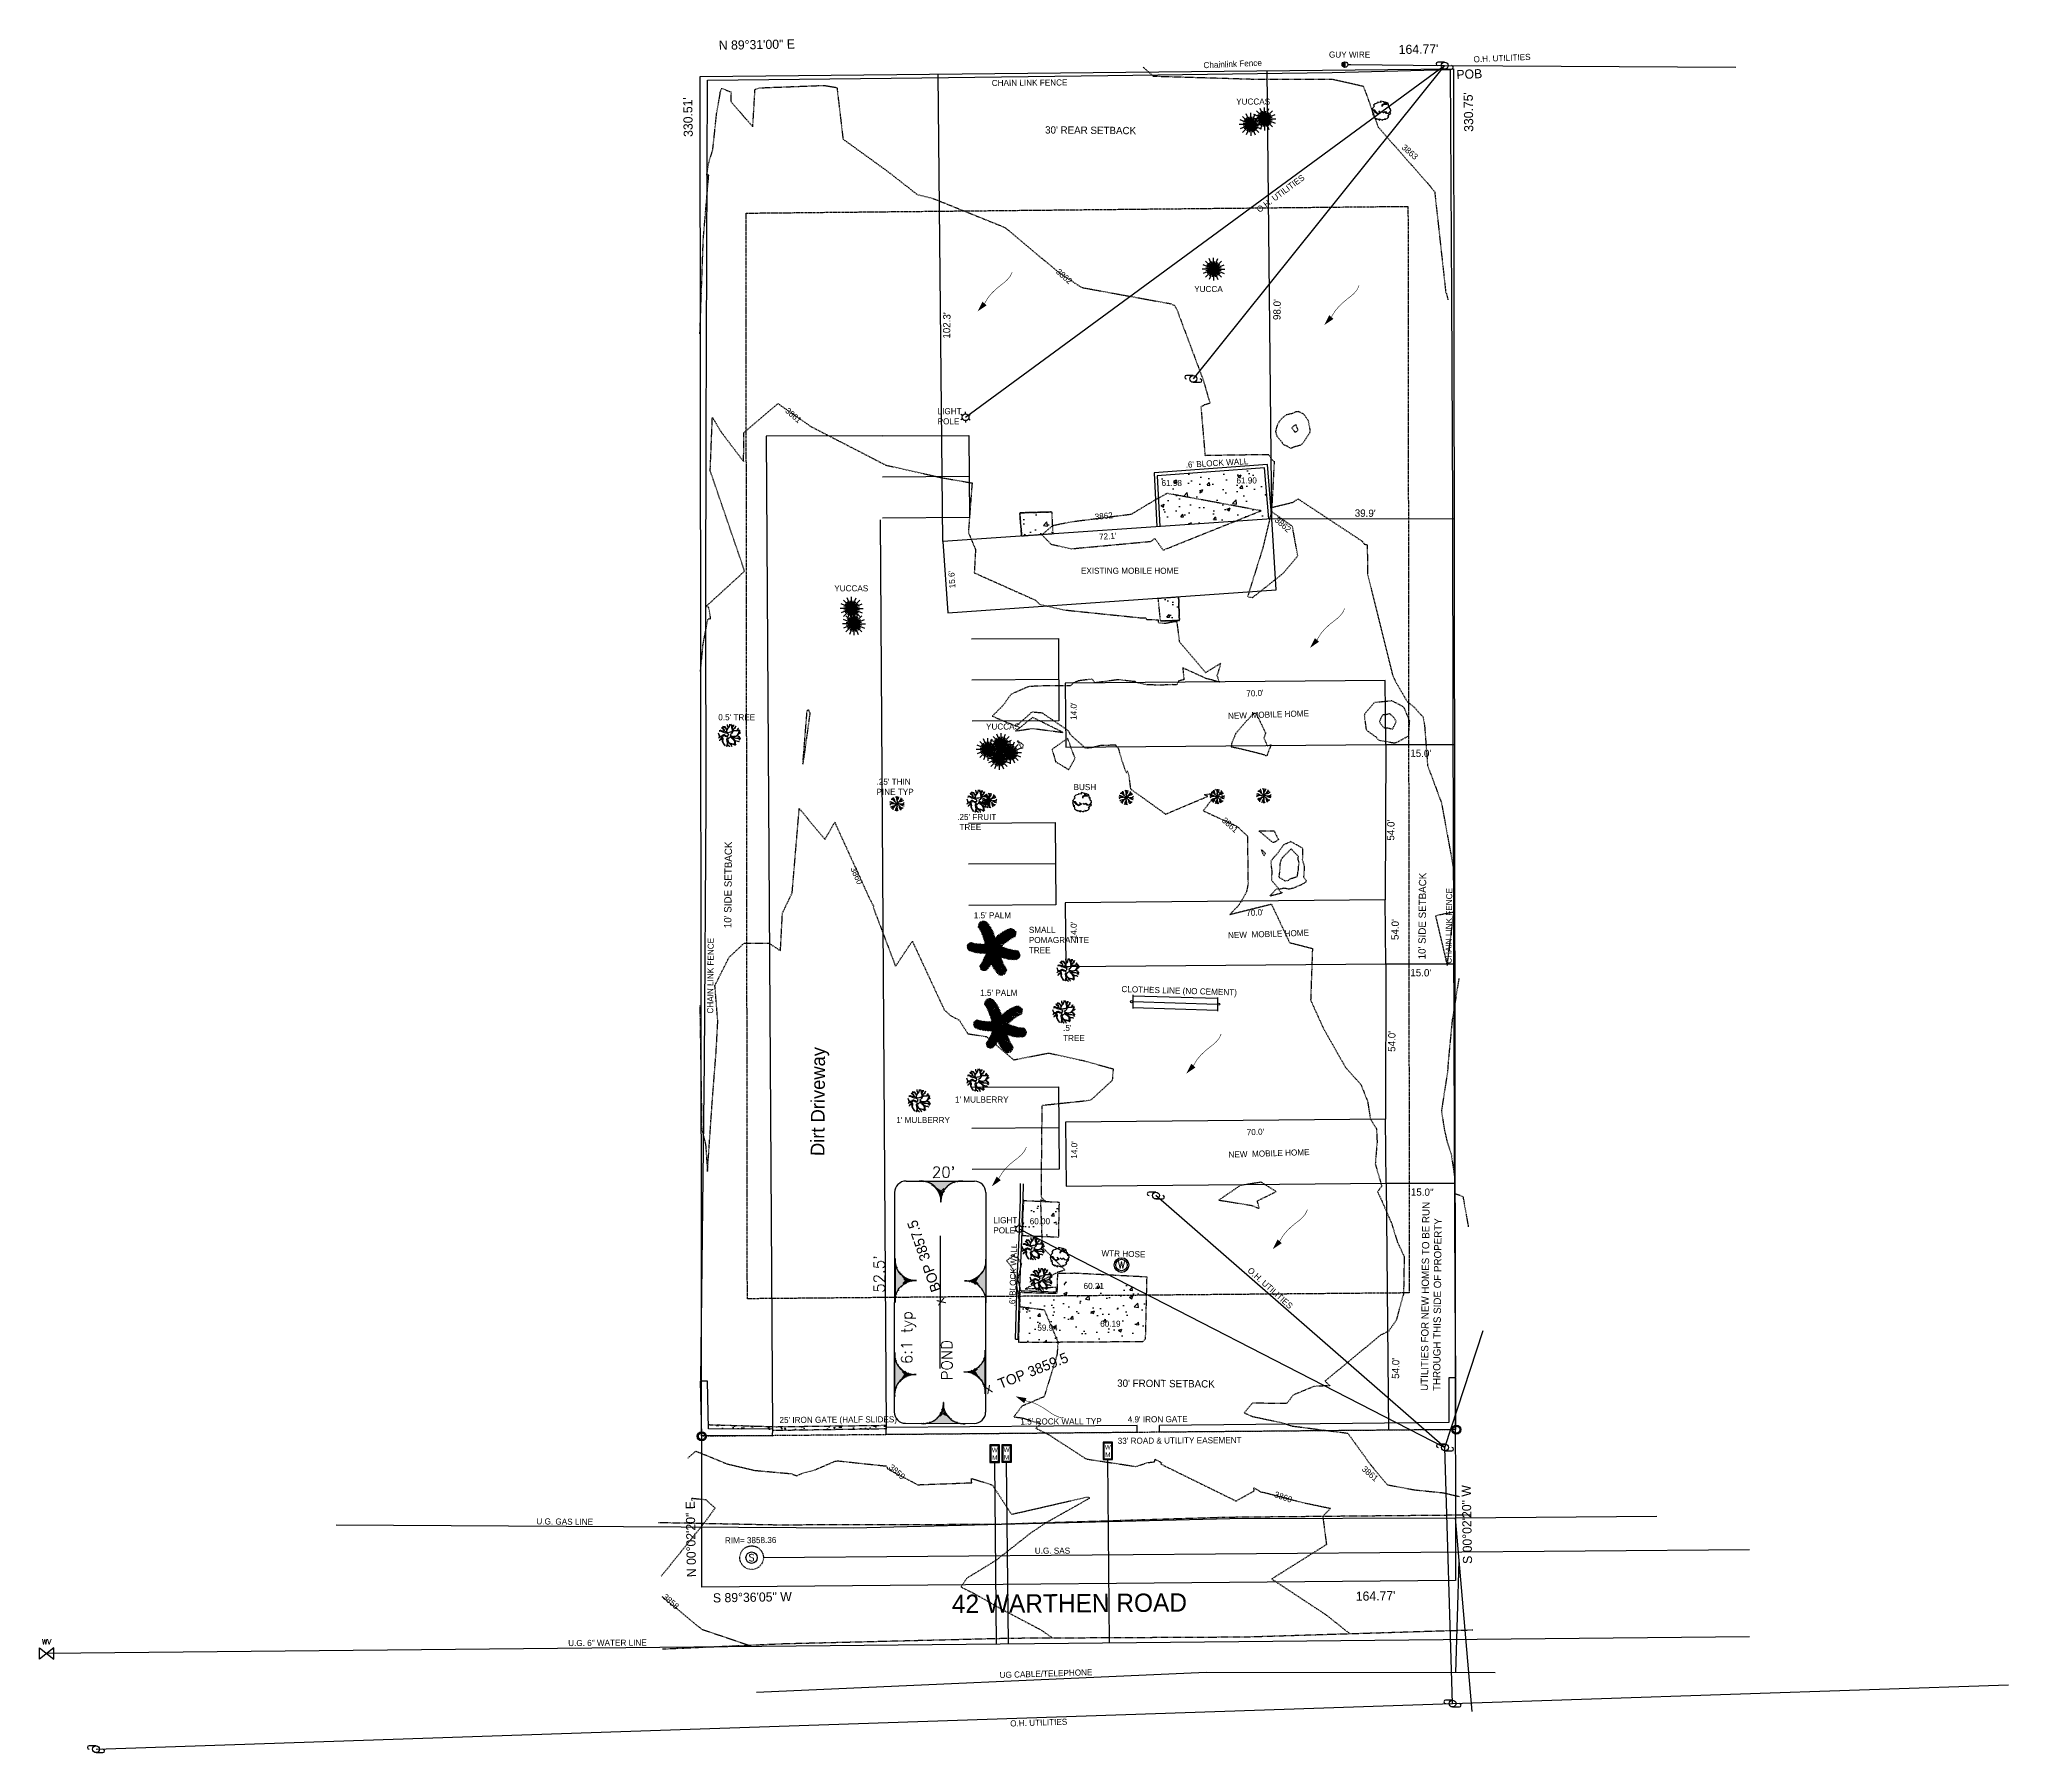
# Model space of a CAD drawing. Header units: feet. Extents: x 5839 to 12322, y 5665 to 12074.
# Drawn here: x 5839.4 to 6270.1, y 5665 to 6039.8 of the extents above; entities that cross this region are included whole.
import ezdxf
from ezdxf.enums import TextEntityAlignment as Align

# ---------------------------------------------------------------- set-up
doc = ezdxf.new("R2010")
doc.units = ezdxf.units.FT
doc.header["$MEASUREMENT"] = 0
for name, pattern in [('CENTER2', [1.125, 0.75, -0.125, 0.125, -0.125]), ('HIDDEN', [0.375, 0.25, -0.125]), ('HIDDEN2', [0.1875, 0.125, -0.0625])]:
    doc.linetypes.add(name, pattern=pattern)
for name, color, linetype in [('ESMNT', 1, 'HIDDEN'), ('FGRADE', 4, 'Continuous'), ('PLANTS', 253, 'Continuous'), ('POND', 1, 'Continuous'), ('SETBACK', 1, 'CENTER2'), ('TEXT', 21, 'Continuous'), ('V-BLDG-DWELL', 7, 'Continuous'), ('V-CONC', 7, 'HIDDEN2'), ('V-CONT-MJR', 210, 'HIDDEN2'), ('V-CONT-MNR', 15, 'HIDDEN2'), ('V-EO RD', 9, 'HIDDEN2'), ('V-POWR-OHE', 20, 'Continuous'), ('V-PROP-BNDY', 1, 'Continuous'), ('V-PROP-TEXT', 1, 'Continuous'), ('V-UG-GAS', 2, 'GAS_LINE'), ('V-UG-SAS', 3, 'Continuous'), ('V-UG-TEL', 10, 'Continuous'), ('V-UG-WATER', 4, 'Continuous'), ('V-WALL-BLOCK', 5, 'Continuous'), ('V-WALL-LINK', 5, 'FENCELINE1'), ('V-WALL-ROCK', 5, 'Continuous')]:
    doc.layers.add(name, color=color, linetype=linetype)
doc.styles.add('CLS BNDY', font='Eurosti.TTF', dxfattribs={"height": 2})
doc.styles.add('CLS DIM', font='Eurosti.TTF', dxfattribs={"height": 1.333333})
doc.styles.add('L40', font='simplex', dxfattribs={"height": 4})
doc.styles.add('S4', font='simplex', dxfattribs={"height": 0.0556})
doc.styles.add('SHR', font='SIMPLEX', dxfattribs={"height": 0.75})
doc.styles.get("Standard").update_dxf_attribs({"font": 'simplex.shx'})
doc.linetypes.add('FENCELINE1', pattern='A,0.25,-0.1,[133,ltypeshp.shx,S=0.1,R=0,X=-0.1,Y=0],-0.1,1', length=1.45)
doc.linetypes.add('GAS_LINE', pattern='A,0.5,-0.2,["GAS",Standard,S=0.1,R=0,X=-0.1,Y=-0.05],-0.25', length=0.95)
pattern_1 = [(50, (0, 0), (7.172602, -0.6275213), [0.75, -8.25]), (355, (0, 0), (-1.3875133, 7.5219213), [0.6, -6.6]), (100.4514, (0.598, -0.052), (5.785094, 6.8943954), [0.637402, -7.011421]), (46.1842, (0, 2), (10.6724105, -1.65519), [1.125, -12.375]), (96.6356, (0.889, 1.862), (9.346627, 9.741179), [0.956103, -10.51713]), (351.1842, (0, 2), (9.34662, 9.741186), [0.9, -9.9]), (21, (1, 1.5), (5.9690705, -4.026189), [0.75, -8.25]), (326, (1, 1.5), (2.4331533, 7.2515005), [0.6, -6.6]), (71.4514, (1.4974, 1.1645), (8.4022263, 3.225305), [0.637402, -7.011421]), (37.5, (0, 0), (0.12159855, 3.3289385), [0, -6.52, 0, -6.7, 0, -6.625]), (7.5, (0, 0), (2.6306954, 3.9441171), [0, -3.82, 0, -6.37, 0, -2.525]), (327.5, (-2.23, 0), (5.3382244, -0.2255487), [0, -2.5, 0, -7.8, 0, -10.35]), (317.5, (-3.23, 0), (5.8318617, 1.0010498), [0, -3.25, 0, -5.18, 0, -7.35])]

msp = doc.modelspace()

# ---------------------------------------------------------------- texts
at = {"layer": 'TEXT', "style": 'CLS DIM'}
for s, p in [('61.98', (6084.84, 5942.73, 3861.98)), ('61.90', (6101.23, 5943.29, 3861.9)), ('60.00', (6056.01, 5781.22, 3860)), ('60.21', (6067.79, 5767.06, 3860.21)), ('59.94', (6057.68, 5757.94, 3859.94)), ('60.19', (6071.42, 5758.79, 3860.19))]:
    msp.add_text(s, height=1.333, dxfattribs=at).set_placement(p, align=Align.MIDDLE_LEFT)
at = {"layer": 'TEXT', "style": 'CLS BNDY'}
for s, height, rotation, p in [('Dirt Driveway', 3, 89.5893, (6011.1, 5795.47)), ('x  BOP 3857.5', 2.25, 109.2846, (6037.73, 5763.21, 3861)), ('x  TOP 3859.5', 2.25, 21.7692, (6046.67, 5743.31, 3861))]:
    msp.add_text(s, height=height, rotation=rotation, dxfattribs=at).set_placement(p)
at = {"layer": 'TEXT', "color": 2, "style": 'L40'}
for s, rotation, p in [("20'", 0.1408, (6037.19, 5790.75, 3861)), ("52.5'", 90.1408, (6024.3, 5769.68, 3861)), ('6:1 typ', 90.1408, (6030.3, 5755.75, 3861)), ('POND', 90.1408, (6039.09, 5750.82, 3861))]:
    msp.add_text(s, height=2.4, rotation=rotation, dxfattribs=at).set_placement(p, align=Align.CENTER)
at = {"layer": 'TEXT', "char_height": 1.3333, "attachment_point": 1, "style": 'CLS DIM'}
for s, insert, width in [('\\pt9.33333;GUY WIRE', (6121.46, 6037.13), 30.0931), ('\\pt9.33333;YUCCAS', (6101.16, 6026.85), 30.0931), ('\\pt9.33333;YUCCA', (6091.99, 5985.84), 30.0931), ('\\pt9.33333;LIGHT \\PPOLE', (6035.87, 5959.11), 5.6955), ('\\pt9.3333;EXISTING MOBILE HOME', (6067.22, 5924.19), 30.0931), ('\\pt9.33333;YUCCAS', (6013.27, 5920.36), 30.0931), ("\\pt9.33333;0.5' TREE", (5987.9, 5892.15), 30.0931), ('\\pt9.33333;YUCCAS', (6046.46, 5890.11), 30.0931), ("\\pt9.33333;.25' THIN \\PPINE TYP", (6022.51, 5878.05), 30.0931), ('\\pt9.33333;BUSH', (6065.6, 5876.87), 30.0931), ("\\pt9.33333;.25' FRUIT\\P TREE", (6040.15, 5870.33), 30.0931), ("\\pt9.33333;1.5' PALM", (6043.77, 5848.81), 30.0931), ('\\pt9.33333;SMALL \\PPOMAGRANITE\\PTREE', (6055.82, 5845.63), 12.3096), ("\\pt9.33333;1.5' PALM", (6045.17, 5831.86), 30.0931), ("\\pt9.33333;.5'\\PTREE", (6063.31, 5824.18), 30.0931), ("\\pt9.33333;1' MULBERRY", (6039.66, 5808.51), 30.0931), ("\\pt9.33333;1' MULBERRY", (6026.83, 5804.03), 30.0931), ('\\pt9.33333;LIGHT \\PPOLE', (6048.05, 5782.11), 5.6955)]:
    msp.add_mtext(s, dxfattribs=dict(at, insert=insert, width=width))
at = {"layer": 'TEXT', "style": 'CLS DIM'}
for s, insert, char_height, width, attachment_point, rotation in [('\\pt9.33333;CHAIN LINK FENCE', (6047.71, 6030.91), 1.3333, 30.0931, 1, 0.454), ("\\pt9.3333;30' REAR SETBACK", (6059.38, 6020.79), 1.6, 36.1117, 1, 359.5137), ("\\pt9.3333;98.0'", (6109.26, 5978.4), 1.6, 6.6025, 1, 89.0275), ("\\pt9.3333;102.3'", (6037.01, 5974.33), 1.6, 6.6025, 1, 89.0275), ("\\pt9.33333;.6' BLOCK WALL", (6090.08, 5947.38), 1.3333, 30.0931, 1, 3.3771), ("\\pt9.3333;39.9'", (6127.11, 5936.97, 3862), 1.6, 6.6025, 1, 359.0275), ('\\pt9.3333;NEW  MOBILE HOME', (6099.35, 5892.45), 1.3333, 30.0931, 1, 1.8443), ("\\pt9.3333;15.0'", (6139.27, 5884.43), 1.6, 6.6025, 1, 359.0275), ("\\pt9.3333;54.0'", (6134.14, 5864.51, 3859.61), 1.6, 6.6025, 1, 89.0275), ("\\pt9.3333;10' SIDE SETBACK", (5989.15, 5845.33), 1.6, 36.1117, 1, 89.5137), ("\\pt9.3333;10' SIDE SETBACK", (6140.98, 5838.51, -3862), 1.6, 36.1117, 1, 89.5137), ('\\pt9.33333;CHAIN LINK FENCE', (6146.95, 5837.57), 1.3333, 30.0931, 1, 89.5137), ('\\pt9.3333;NEW  MOBILE HOME', (6099.35, 5844.45), 1.3333, 30.0931, 1, 1.8443), ("\\pt9.3333;54.0'", (6135.08, 5842.75), 1.6, 6.6025, 1, 89.0275), ('\\pt9.33333;CHAIN LINK FENCE', (5985.45, 5826.66), 1.3333, 30.0931, 1, 89.5137), ("\\pt9.3333;15.0'", (6139.27, 5836.43), 1.6, 6.6025, 1, 359.0275), ('\\pt9.33333;CLOTHES LINE (NO CEMENT)', (6076.1, 5832.69), 1.3333, 30.0931, 1, 358.319), ("\\pt9.3333;54.0'", (6134.35, 5818.29), 1.6, 6.6025, 1, 89.0275), ('\\pt9.3333;NEW  MOBILE HOME', (6099.46, 5796.45), 1.3333, 30.0931, 1, 1.8443), ("\\pt9.3333;15.0''", (6139.39, 5788.43), 1.6, 6.6025, 1, 359.0275), ('\\pt9.3333;UTILITIES FOR NEW HOMES TO BE RUN THROUGH THIS SIDE OF PROPERTY', (6141.52, 5744.1, 3862), 1.6, 42.8958, 1, 89.5137), ("\\pt9.33333;.6' BLOCK WALL", (6051.51, 5762.61), 1.3333, 30.0931, 1, 88.3238), ('\\pt9.33333;WTR HOSE', (6076.53, 5774.76), 1.3333, 14.1423, 2, 358.319), ("\\pt9.3333;54.0'", (6135.2, 5746.75), 1.6, 6.6025, 1, 89.0275), ("\\pt9.3333;30' FRONT SETBACK", (6075.15, 5746.6), 1.6, 36.1117, 1, 359.5137), ("\\pt9.3333;25' IRON GATE (HALF SLIDES)", (6001.28, 5738.39), 1.3333, 30.0931, 1, 0.3692), ("\\pt9.33333;1.5' ROCK WALL TYP", (6053.97, 5738.04), 1.3333, 30.0931, 1, 0.3692), ("\\pt9.3333;4.9' IRON GATE", (6077.43, 5738.51), 1.3333, 30.0931, 1, 0.3692), ("\\pt9.33333;33' ROAD & UTILITY EASEMENT", (6075.25, 5733.83), 1.3333, 30.0931, 1, 0.3692), ('\\pt9.33333;RIM= 3858.36', (5989.35, 5712.07), 1.3333, 30.0931, 1, 0.3692), ('\\pt9.3332;42 WARTHEN ROAD', (6038.98, 5699.48), 4, 120.6043, 1, 0.3692)]:
    msp.add_mtext(s, dxfattribs=dict(at, insert=insert, char_height=char_height, width=width, attachment_point=attachment_point, rotation=rotation))
at = {"layer": 'TEXT', "char_height": 1.333, "attachment_point": 2, "style": 'CLS DIM'}
for s, insert, rotation in [("72.1'", (6073.03, 5931.74), 3.9875), ("15.6'", (6038.32, 5921.55), 93.9237), ("70.0'", (6105.24, 5897.41), 2.2999), ("14.0'", (6064.95, 5892.82), 88.8646), ("70.0'", (6105.24, 5849.41), 2.2999), ("14.0'", (6064.95, 5844.82), 88.8646), ("70.0'", (6105.35, 5801.41), 2.2999), ("14.0'", (6065.07, 5796.82), 88.8646)]:
    msp.add_mtext(s, dxfattribs=dict(at, insert=insert, rotation=rotation))
at = {"layer": 'V-POWR-OHE', "attachment_point": 1, "style": 'CLS DIM'}
for s, insert, char_height, width, rotation in [('N 89%%D31\'00" E', (5988, 6039.5), 2, 21.8769, 1.0177), ("164.77'", (6136.69, 6038.57), 2, 18.2473, 1.0177), ('Chainlink Fence', (6093.99, 6034.8), 1.3333, 30.0931, 2.5296), ('O.H. UTILITIES', (6153.05, 6036.09), 1.3333, 12.1649, 2.5296), ('POB', (6149.29, 6033.07), 2, 6.1821, 2.5296), ("330.51'", (5980.34, 6018.43, 3859.61), 2, 18.2473, 91.0177), ("330.75'", (6151.04, 6019.53), 2, 18.2473, 91.0177), ('3863', (6138.11, 6016.97), 1.333, 6.4183, 318.6568), ('O.H. UTILITIES', (6105.45, 6002.89), 1.3333, 30.0931, 36.5042), ('3862', (6062.51, 5989.76, 3862), 1.333, 6.4183, 318.6568), ('3861', (6003.29, 5959.34, 3861), 1.333, 6.4183, 318.6568), ('3862', (6070.17, 5935.99), 1.333, 6.4183, 5.4157), ('3862', (6110.34, 5935.42, 3862), 1.333, 6.4183, 318.6568), ('3861', (6098.8, 5869.72, 3861), 1.333, 6.4183, 318.6568), ('3860', (6017.98, 5858.91, 3860), 1.333, 6.4183, 293.8155), ('O.H. UTILITIES', (6104.42, 5771.26), 1.3333, 30.0931, 317.9856), ('3859', (6025.95, 5728.2, 3859), 1.333, 6.4183, 318.6568), ('3861', (6129.41, 5727.8, 3861), 1.333, 6.4183, 318.6568), ('N 00%%D02\'20" E', (5981.05, 5703.32), 2, 21.8769, 91.0177), ('3860', (6109.82, 5722.17, 3860), 1.333, 6.4183, 340.584), ('S 00%%D02\'20" W', (6150.77, 5706.22), 2, 21.8769, 91.0177), ('3858', (5976.49, 5699.82, 3858), 1.333, 6.4183, 318.6568), ('S 89%%D36\'05" W', (5986.71, 5699.8), 2, 21.8769, 1.0177), ("164.77'", (6127.3, 5700.16), 2, 21.8769, 1.0177), ('O.H. UTILITIES', (6051.72, 5671.99), 1.3333, 30.0931, 1.8245)]:
    msp.add_mtext(s, dxfattribs=dict(at, insert=insert, char_height=char_height, width=width, rotation=rotation))
at = {"layer": 'V-UG-GAS', "insert": (5948.13, 5716.22), "char_height": 1.3333, "width": 30.0931, "attachment_point": 1, "rotation": 359.4591, "style": 'CLS DIM'}
msp.add_mtext('U.G. GAS LINE', dxfattribs=at)
at = {"layer": 'V-UG-SAS', "insert": (6057.12, 5709.8), "char_height": 1.333, "width": 30.0931, "attachment_point": 1, "rotation": 0.0459, "style": 'CLS DIM'}
msp.add_mtext('U.G. SAS', dxfattribs=at)
at = {"layer": 'V-UG-TEL', "insert": (6049.4, 5682.59), "char_height": 1.3333, "width": 30.0931, "attachment_point": 1, "rotation": 1.8245, "style": 'CLS DIM'}
msp.add_mtext('UG CABLE/TELEPHONE', dxfattribs=at)
at = {"layer": 'V-UG-WATER', "char_height": 1, "width": 1, "attachment_point": 2, "style": 'CLS DIM'}
for insert in [(6073.1, 5732.29), (6048.37, 5731.68), (6050.95, 5731.73)]:
    msp.add_mtext('W\\PM', dxfattribs=dict(at, insert=insert))
at = {"layer": 'V-UG-WATER', "insert": (5955.07, 5689.59), "char_height": 1.3333, "width": 30.0931, "attachment_point": 1, "rotation": 0.4269, "style": 'CLS DIM'}
msp.add_mtext('U.G. 6" WATER LINE', dxfattribs=at)

# ---------------------------------------------------------------- blocks, each defined once
blk = doc.blocks.new('cg_t10')
for points in [[(-0.115, 0.046), (-0.101, 0.05), (-0.086, 0.044), (-0.077, 0.038), (-0.06, 0.033), (-0.046, 0.03), (-0.029, 0.023), (-0.022, 0.021), (-0.014, 0.008), (-0.02, 0.003), (-0.021, -0.007), (-0.021, -0.007), (-0.036, -0.008), (-0.047, -0.003), (-0.061, 0.006), (-0.069, 0.006), (-0.082, 0.001), (-0.083, -0.004), (-0.093, -0.01), (-0.11, -0.008), (-0.114, 0.002), (-0.122, 0.023)], [(-0.122, 0.015), (-0.116, 0.002), (-0.113, -0.01), (-0.109, -0.015), (-0.112, -0.016), (-0.118, -0.022), (-0.12, -0.027)], [(-0.09, 0.085), (-0.086, 0.078), (-0.078, 0.075), (-0.069, 0.068), (-0.063, 0.059), (-0.061, 0.044), (-0.072, 0.045), (-0.082, 0.048), (-0.091, 0.051), (-0.098, 0.054), (-0.103, 0.054), (-0.114, 0.05)], [(-0.08, 0.094), (-0.067, 0.092), (-0.056, 0.09), (-0.051, 0.088), (-0.046, 0.082), (-0.043, 0.074), (-0.035, 0.063), (-0.036, 0.047), (-0.035, 0.037), (-0.047, 0.039), (-0.057, 0.046), (-0.057, 0.056), (-0.061, 0.065), (-0.071, 0.074), (-0.083, 0.081), (-0.087, 0.087)], [(-0.028, 0.121), (-0.029, 0.114), (-0.027, 0.105), (-0.025, 0.097), (-0.021, 0.091), (-0.016, 0.085), (-0.019, 0.082), (-0.025, 0.075), (-0.029, 0.068), (-0.036, 0.073), (-0.041, 0.082), (-0.049, 0.093), (-0.062, 0.094), (-0.077, 0.096)], [(0.008, 0.124), (0.015, 0.107), (0.019, 0.098), (0.021, 0.087), (0.026, 0.066), (0.027, 0.051), (0.025, 0.044), (0.02, 0.037), (0.007, 0.034), (-0.007, 0.033), (-0.015, 0.029), (-0.028, 0.033), (-0.03, 0.043), (-0.028, 0.059), (-0.021, 0.075), (-0.008, 0.085), (-0.005, 0.09), (0.001, 0.116), (0.003, 0.124)], [(0, 0.124), (0, 0.116), (-0.003, 0.108), (-0.007, 0.095), (-0.01, 0.089), (-0.018, 0.095), (-0.023, 0.105), (-0.025, 0.114), (-0.025, 0.121)], [(0.109, 0.06), (0.097, 0.052), (0.084, 0.049), (0.066, 0.05), (0.051, 0.051), (0.035, 0.042), (0.019, 0.017), (0.006, 0.012), (0.009, 0.001), (0.028, -0.007), (0.044, -0.01), (0.066, -0.007), (0.085, 0.003), (0.098, 0.022), (0.103, 0.042), (0.111, 0.057)], [(0.011, 0.124), (0.019, 0.108), (0.026, 0.08), (0.029, 0.094), (0.04, 0.11), (0.04, 0.117)], [(0.043, 0.117), (0.042, 0.107), (0.035, 0.097), (0.029, 0.086), (0.029, 0.073), (0.031, 0.063), (0.041, 0.07), (0.058, 0.082), (0.066, 0.106)], [(0.068, 0.103), (0.061, 0.085), (0.06, 0.079), (0.043, 0.068), (0.036, 0.053), (0.047, 0.053), (0.055, 0.053), (0.071, 0.052), (0.083, 0.053), (0.087, 0.065), (0.089, 0.073), (0.096, 0.078)], [(0.12, 0.028), (0.114, 0.023), (0.104, 0.021), (0.101, 0.02), (0.097, 0.014), (0.093, 0.005), (0.083, -0.002), (0.089, -0.003), (0.1, -0.01), (0.106, -0.021), (0.119, -0.035)], [(0.097, 0.077), (0.091, 0.071), (0.09, 0.061), (0.087, 0.055), (0.091, 0.054), (0.095, 0.056), (0.107, 0.061)], [(0.112, 0.052), (0.108, 0.043), (0.101, 0.023), (0.11, 0.024), (0.12, 0.031)], [(-0.12, -0.031), (-0.116, -0.023), (-0.109, -0.018), (-0.104, -0.016), (-0.092, -0.017), (-0.086, -0.022), (-0.086, -0.03), (-0.089, -0.035), (-0.101, -0.042), (-0.108, -0.047), (-0.11, -0.056)], [(-0.108, -0.059), (-0.107, -0.051), (-0.1, -0.045), (-0.091, -0.04), (-0.085, -0.037), (-0.082, -0.032), (-0.082, -0.039), (-0.081, -0.047), (-0.082, -0.059), (-0.081, -0.065), (-0.078, -0.073), (-0.07, -0.086), (-0.063, -0.099), (-0.054, -0.111)], [(-0.033, -0.12), (-0.029, -0.109), (-0.024, -0.083), (-0.027, -0.064), (-0.031, -0.049), (-0.03, -0.039), (-0.025, -0.03), (-0.021, -0.024), (-0.025, -0.016), (-0.033, -0.016), (-0.046, -0.012), (-0.056, -0.005), (-0.064, -0.006), (-0.076, -0.01), (-0.082, -0.017), (-0.076, -0.034), (-0.075, -0.047), (-0.078, -0.06), (-0.066, -0.09), (-0.048, -0.114)], [(-0.03, -0.12), (-0.027, -0.112), (-0.023, -0.099), (-0.019, -0.11), (-0.01, -0.113), (-0.002, -0.122), (-0.002, -0.124)], [(0.068, -0.104), (0.06, -0.097), (0.057, -0.08), (0.055, -0.062), (0.042, -0.046), (0.025, -0.033), (0.013, -0.013), (0.006, -0.011), (0.004, -0.02), (0.001, -0.025), (-0.003, -0.028), (-0.012, -0.031), (-0.023, -0.046), (-0.017, -0.063), (-0.008, -0.076), (0.005, -0.084), (0.023, -0.088), (0.044, -0.093), (0.054, -0.099), (0.065, -0.106)], [(0.001, -0.124), (-0.001, -0.119), (-0.008, -0.112), (-0.015, -0.107), (-0.019, -0.092), (-0.018, -0.077), (-0.021, -0.063), (-0.012, -0.079), (-0.003, -0.086), (0.005, -0.096), (0.017, -0.107), (0.022, -0.122)], [(0.025, -0.121), (0.021, -0.108), (0.02, -0.104), (0.013, -0.099), (0.003, -0.091), (0.002, -0.087), (0.011, -0.088), (0.034, -0.094), (0.047, -0.099), (0.061, -0.108)], [(0.113, -0.051), (0.105, -0.044), (0.099, -0.036), (0.085, -0.032), (0.074, -0.032), (0.058, -0.031), (0.045, -0.025), (0.036, -0.019), (0.03, -0.018), (0.025, -0.017), (0.03, -0.027), (0.04, -0.035), (0.052, -0.047), (0.061, -0.054), (0.074, -0.06), (0.093, -0.062), (0.104, -0.068)], [(0.118, -0.036), (0.111, -0.029), (0.102, -0.02), (0.097, -0.012), (0.09, -0.008), (0.08, -0.006), (0.069, -0.01), (0.054, -0.013), (0.041, -0.012), (0.053, -0.023), (0.066, -0.029), (0.083, -0.028), (0.1, -0.032), (0.114, -0.049)], [(0.102, -0.07), (0.089, -0.065), (0.075, -0.063), (0.062, -0.06), (0.057, -0.056), (0.061, -0.066), (0.062, -0.075), (0.062, -0.088), (0.063, -0.094), (0.069, -0.102)]]:
    blk.add_lwpolyline(points)
blk = doc.blocks.new('shrub2')
blk.add_lwpolyline([(0.047, -0.095), (0.029, -0.091), (0.059, -0.085), (0.07, -0.077), (0.077, -0.064), (0.066, -0.064), (0.083, -0.042), (0.096, -0.034), (0.099, -0.026), (0.088, -0.025), (0.072, -0.032), (0.053, -0.03), (0.038, -0.015), (0.021, -0.025), (0.005, -0.012), (0.021, -0.019), (0.04, -0.01), (0.055, -0.026), (0.069, -0.028), (0.087, -0.022), (0.101, -0.004), (0.097, 0.024), (0.088, 0.017), (0.081, 0.054), (0.081, 0.054), (0.078, 0.042), (0.07, 0.08), (0.037, 0.094), (0.034, 0.086), (0.036, 0.08), (0.051, 0.077), (0.059, 0.068), (0.05, 0.066), (0.038, 0.066), (0.021, 0.066), (0.007, 0.057), (0.005, 0.046), (0.005, 0.058), (0.014, 0.07), (0.029, 0.076), (0.027, 0.083), (0.028, 0.096), (-0.014, 0.105), (-0.011, 0.089), (-0.046, 0.091), (-0.043, 0.085), (-0.072, 0.076), (-0.089, 0.059), (-0.078, 0.048), (-0.107, 0.016), (-0.082, 0.008), (-0.065, -0.015), (-0.043, -0.033), (-0.015, -0.018), (-0.03, -0.001), (-0.008, -0.021), (-0.043, -0.039), (-0.067, -0.021), (-0.085, 0.001), (-0.106, -0.001), (-0.093, -0.051), (-0.089, -0.032), (-0.085, -0.073), (-0.054, -0.093), (-0.058, -0.085), (-0.021, -0.105), (-0.029, -0.089), (0.013, -0.104), (0.01, -0.098)], close=True)
blk = doc.blocks.new('cg_t21')
for q in [(-0.125, 0), (-0.115, 0.048), (-0.115, -0.048), (-0.088, 0.088), (-0.088, -0.088), (-0.084, 0.015), (-0.084, -0.018), (-0.072, 0.046), (-0.07, -0.049), (-0.049, 0.07), (-0.048, 0.115), (-0.048, -0.115), (-0.046, -0.072), (-0.018, 0.084), (0, 0.125), (0.048, 0.115), (0.088, 0.088), (0.015, 0.084), (0.046, 0.072), (0.07, 0.049), (0.115, 0.048), (0.084, 0.018), (0.072, -0.046), (0.049, -0.07), (0.018, -0.084), (0.084, -0.015), (0.115, -0.048), (0.088, -0.088), (0.048, -0.115), (0.125, 0), (-0.015, -0.084), (0, -0.125)]:
    blk.add_line((0, 0), q)
blk = doc.blocks.new('u_pole')
for p, q in [((0, 0.0375), (-0.075, 0.0375)), ((0, -0.0375), (0.075, -0.0375))]:
    blk.add_line(p, q)
blk.add_circle((0, 0), 0.0375)
for centre, start, end in [((-0.075, 0.01875), 90, 270), ((0.075, -0.01875), 270, 90)]:
    blk.add_arc(centre, 0.01875, start, end)
blk = doc.blocks.new('lumin')
for p, q in [((-0.032, 0.019), (-0.052, 0.03)), ((0, 0.038), (0, 0.06)), ((0.032, 0.019), (0.052, 0.03)), ((-0.032, -0.019), (-0.052, -0.03)), ((0, -0.038), (0, -0.06)), ((0.032, -0.019), (0.052, -0.03))]:
    blk.add_line(p, q)
blk.add_circle((0, 0), 0.0375)
blk = doc.blocks.new('wv')
for p, q in [((-0.08, -0.062), (-0.08, 0.062)), ((-0.08, 0.062), (0.08, -0.062)), ((0.08, 0.062), (-0.08, -0.062)), ((0.08, -0.062), (0.08, 0.062))]:
    blk.add_line(p, q)
at = {"style": 'S4'}
blk.add_text('WV', height=0.0556, dxfattribs=at).set_placement((0, 0.098), align=Align.CENTER)
blk = doc.blocks.new('smh')
blk.add_circle((0, 0), 0.0625)
at = {"style": 'SHR'}
blk.add_text('S', height=0.075, dxfattribs=at).set_placement((0, -0.0375), align=Align.CENTER)
blk = doc.blocks.new('cg_t25')
for p, q in [((-0.0405, 0.0882), (-0.0668, 0.0961)), ((-0.0361, 0.0808), (-0.0659, 0.0914)), ((-0.0433, 0.0927), (-0.0649, 0.1007)), ((-0.0337, 0.0766), (-0.0635, 0.0876)), ((-0.0466, 0.0977), (-0.0634, 0.1056)), ((-0.0511, 0.1042), (-0.0598, 0.1113)), ((-0.0517, 0.1047), (-0.0532, 0.1167)), ((-0.0485, 0.1005), (-0.0461, 0.1192)), ((-0.0451, 0.0955), (-0.0408, 0.1196)), ((-0.0426, 0.0917), (-0.0351, 0.1186)), ((-0.0395, 0.0866), (-0.0317, 0.1172)), ((-0.0368, 0.082), (-0.0263, 0.114)), ((-0.0335, 0.0761), (-0.0221, 0.1088)), ((-0.0306, 0.0707), (-0.0182, 0.1035)), ((-0.0292, 0.0679), (-0.0141, 0.0975)), ((-0.026, 0.0611), (-0.0112, 0.0929)), ((-0.0234, 0.0554), (-0.0088, 0.089)), ((-0.1018, 0.0081), (-0.1159, 0.0018)), ((-0.1058, 0.0096), (-0.1156, 0.008)), ((-0.0971, 0.0066), (-0.115, -0.0024)), ((-0.1053, 0.0093), (-0.1129, 0.0145)), ((-0.0935, 0.0055), (-0.1129, -0.0066)), ((-0.0888, 0.0042), (-0.111, -0.009)), ((-0.0991, 0.0072), (-0.1092, 0.0186)), ((-0.0845, 0.0031), (-0.1072, -0.0125)), ((-0.0945, 0.0058), (-0.1058, 0.0209)), ((-0.0903, 0.0046), (-0.1025, 0.0234)), ((-0.0792, 0.0019), (-0.1022, -0.0145)), ((-0.0834, 0.0029), (-0.0987, 0.0238)), ((-0.0743, 0.0009), (-0.0971, -0.0164)), ((-0.0796, 0.002), (-0.0951, 0.0228)), ((-0.0718, 0.0004), (-0.0915, -0.0183)), ((-0.0738, 0.0008), (-0.0914, 0.0218)), ((-0.0692, 0), (-0.087, 0.0208)), ((-0.0638, -0.0008), (-0.0813, 0.0196)), ((-0.0588, -0.0015), (-0.0752, 0.0186)), ((-0.0545, -0.0019), (-0.0709, 0.018)), ((-0.0482, -0.0024), (-0.0675, 0.0177)), ((-0.0434, -0.0027), (-0.0631, 0.0173)), ((-0.0303, 0.0701), (-0.0611, 0.0836)), ((-0.0396, -0.0028), (-0.059, 0.017)), ((-0.0278, 0.0651), (-0.0584, 0.0788)), ((-0.0351, -0.0029), (-0.0556, 0.0169)), ((-0.025, 0.059), (-0.055, 0.0724)), ((-0.0225, 0.0534), (-0.0517, 0.0657)), ((-0.0205, 0.0485), (-0.0496, 0.0609)), ((-0.031, -0.0029), (-0.0496, 0.0168)), ((-0.0177, 0.0412), (-0.0479, 0.057)), ((-0.0157, 0.0357), (-0.046, 0.052)), ((-0.0264, -0.0028), (-0.0451, 0.0168)), ((-0.0143, 0.0313), (-0.0442, 0.0473)), ((-0.0127, 0.0261), (-0.0429, 0.0433)), ((-0.0113, 0.0213), (-0.0407, 0.0364)), ((-0.0098, 0.0158), (-0.0393, 0.031)), ((-0.0222, -0.0026), (-0.0393, 0.0171)), ((-0.0086, 0.0109), (-0.0376, 0.0241)), ((-0.0075, 0.006), (-0.0363, 0.0181)), ((-0.0063, -0.0001), (-0.0353, 0.0125)), ((-0.0181, -0.0023), (-0.0343, 0.0175)), ((-0.0051, -0.0069), (-0.034, 0.0038)), ((-0.013, -0.0019), (-0.0297, 0.018)), ((-0.0037, 0.006), (-0.025, -0.016)), ((-0.0028, 0.0005), (-0.0234, -0.0261)), ((-0.0075, -0.0012), (-0.0225, 0.019)), ((-0.021, 0.0498), (-0.0058, 0.0837)), ((-0.0181, 0.0424), (-0.0034, 0.0792)), ((-0.0157, 0.0357), (-0.0003, 0.0729)), ((-0.0135, 0.0289), (0.0022, 0.0673)), ((-0.0119, 0.0235), (0.0054, 0.0594)), ((-0.0104, 0.0181), (0.0076, 0.0534)), ((-0.0092, 0.0134), (0.0101, 0.0456)), ((-0.0077, 0.0068), (0.012, 0.0387)), ((-0.0066, 0.0016), (0.0139, 0.0303)), ((-0.0057, -0.0033), (0.0153, 0.023)), ((0.0008, 0.001), (-0.0054, 0.0281)), ((-0.0047, -0.0089), (0.0167, 0.0129)), ((-0.0034, 0.004), (0.0257, -0.0063)), ((0.0042, 0.0049), (0.0005, 0.0352)), ((0.0021, 0.0024), (0.0295, -0.0031)), ((0.0028, -0.0015), (0.0264, 0.0136)), ((0.0073, 0.0082), (0.005, 0.0402)), ((0.0062, 0.0071), (0.0347, 0.0031)), ((0.0083, -0.0043), (0.0334, 0.0097)), ((0.0101, 0.0112), (0.0381, 0.0069)), ((0.0106, 0.0118), (0.0105, 0.0458)), ((0.0132, 0.0145), (0.042, 0.011)), ((0.0134, -0.0068), (0.038, 0.0074)), ((0.0149, 0.0162), (0.0153, 0.0502)), ((0.0165, 0.0177), (0.0466, 0.0155)), ((0.0176, -0.0087), (0.0431, 0.005)), ((0.018, 0.0192), (0.0209, 0.0551)), ((0.0202, 0.0213), (0.0502, 0.0189)), ((0.0218, 0.0227), (0.0254, 0.0587)), ((0.0218, -0.0105), (0.049, 0.0024)), ((0.0236, 0.0243), (0.0552, 0.0233)), ((0.0256, 0.0261), (0.0317, 0.0633)), ((0.0265, -0.0125), (0.0537, 0.0005)), ((0.0273, 0.0276), (0.0581, 0.0257)), ((0.0306, 0.0303), (0.0363, 0.0665)), ((0.0306, 0.0303), (0.0617, 0.0286)), ((0.0347, 0.0337), (0.0656, 0.0315)), ((0.0356, 0.0344), (0.0416, 0.0699)), ((0.0403, 0.038), (0.0687, 0.0337)), ((0.0414, 0.0387), (0.0456, 0.0722)), ((0.0442, 0.0408), (0.0727, 0.0364)), ((0.0459, 0.042), (0.0505, 0.0749)), ((0.0488, 0.044), (0.0784, 0.0401)), ((0.0506, 0.0452), (0.0542, 0.0768)), ((0.0539, 0.0474), (0.0841, 0.0434)), ((0.0563, 0.0489), (0.0586, 0.079)), ((0.0582, 0.0501), (0.0884, 0.0459)), ((0.0587, 0.0504), (0.0646, 0.0817)), ((0.0635, 0.0532), (0.0702, 0.0839)), ((0.0639, 0.0534), (0.0922, 0.0478)), ((0.0677, 0.0556), (0.0959, 0.0497)), ((0.0688, 0.0562), (0.0759, 0.086)), ((0.0731, 0.0585), (0.0817, 0.0859)), ((0.0747, 0.0592), (0.0988, 0.0528)), ((0.078, 0.0609), (0.0849, 0.0853)), ((0.079, 0.0614), (0.0996, 0.0573)), ((0.0818, 0.0627), (0.0899, 0.0834)), ((0.0839, 0.0637), (0.1007, 0.0618)), ((0.0867, 0.065), (0.0938, 0.0806)), ((0.0906, 0.0666), (0.1007, 0.0679)), ((0.0912, 0.0667), (0.0981, 0.0753)), ((-0.0657, -0.0005), (-0.0872, -0.0195)), ((-0.0606, -0.0012), (-0.0836, -0.0205)), ((-0.0557, -0.0018), (-0.0787, -0.0216)), ((-0.0491, -0.0024), (-0.0746, -0.0224)), ((-0.0434, -0.0027), (-0.069, -0.0234)), ((-0.0375, -0.0029), (-0.064, -0.0241)), ((-0.0395, -0.0775), (-0.0601, -0.0825)), ((-0.0357, -0.072), (-0.0592, -0.079)), ((-0.0418, -0.0809), (-0.0588, -0.0862)), ((-0.0446, -0.0846), (-0.0579, -0.09)), ((-0.0338, -0.0689), (-0.0572, -0.0761)), ((-0.0329, -0.0029), (-0.057, -0.0248)), ((-0.0309, -0.064), (-0.0552, -0.0731)), ((-0.0287, -0.0603), (-0.0528, -0.0695)), ((-0.0283, -0.0028), (-0.0519, -0.0251)), ((-0.0262, -0.0557), (-0.05, -0.0648)), ((-0.0241, -0.0514), (-0.0472, -0.0597)), ((-0.0462, -0.0867), (-0.0451, -0.1012)), ((-0.0223, -0.0477), (-0.0453, -0.0561)), ((-0.0244, -0.0027), (-0.0452, -0.0252)), ((-0.0199, -0.0423), (-0.0439, -0.0532)), ((-0.0434, -0.083), (-0.0411, -0.1017)), ((-0.0181, -0.0381), (-0.0421, -0.0493)), ((-0.0413, -0.0801), (-0.0366, -0.1012)), ((-0.0168, -0.0348), (-0.0406, -0.0458)), ((-0.0154, -0.0308), (-0.0394, -0.0428)), ((-0.0188, -0.0024), (-0.0393, -0.0251)), ((-0.0386, -0.0763), (-0.0339, -0.1003)), ((-0.0141, -0.0272), (-0.0374, -0.0375)), ((-0.0363, -0.0729), (-0.0296, -0.098)), ((-0.0127, -0.023), (-0.0361, -0.0335)), ((-0.0116, -0.0193), (-0.0345, -0.0282)), ((-0.0335, -0.0685), (-0.0262, -0.0942)), ((-0.0105, -0.0155), (-0.0332, -0.0236)), ((-0.0145, -0.002), (-0.0323, -0.0247)), ((-0.0093, -0.0109), (-0.0322, -0.0194)), ((-0.0311, -0.0645), (-0.0229, -0.0903)), ((-0.0081, -0.0057), (-0.0309, -0.0127)), ((-0.0299, -0.0624), (-0.0195, -0.0858)), ((-0.0271, -0.0573), (-0.017, -0.0825)), ((-0.0104, -0.0016), (-0.0262, -0.0241)), ((-0.0249, -0.053), (-0.015, -0.0795)), ((-0.0228, -0.0488), (-0.0125, -0.0755)), ((-0.0018, -0.0045), (-0.022, -0.0333)), ((-0.0203, -0.0431), (-0.0105, -0.0722)), ((-0.0006, -0.0097), (-0.0199, -0.0417)), ((-0.0181, -0.0381), (-0.0078, -0.0674)), ((-0.0058, -0.001), (-0.018, -0.0229)), ((0.001, -0.0163), (-0.018, -0.0486)), ((-0.0161, -0.033), (-0.0056, -0.0632)), ((0.0022, -0.0209), (-0.0154, -0.0564)), ((-0.0146, -0.0289), (-0.0028, -0.0573)), ((-0.0133, -0.0247), (-0.0009, -0.0527)), ((0.0038, -0.0263), (-0.0132, -0.0623)), ((-0.0121, -0.0212), (0.0013, -0.0468)), ((-0.0107, -0.0162), (0.0031, -0.0416)), ((0.0055, -0.0317), (-0.0099, -0.0702)), ((-0.0096, -0.0122), (0.005, -0.0352)), ((-0.0087, -0.0084), (0.0063, -0.0296)), ((-0.0077, -0.0042), (0.0079, -0.0219)), ((0.0077, -0.0384), (-0.0073, -0.0758)), ((0.0102, -0.0451), (-0.0042, -0.082)), ((-0.0021, -0.0027), (0.027, -0.0151)), ((0.0132, -0.0525), (-0.0017, -0.0865)), ((-0.0008, -0.0088), (0.0281, -0.0206)), ((0.0003, -0.0137), (0.0294, -0.0267)), ((0.0011, -0.0006), (0.0051, -0.0281)), ((0.0156, -0.0581), (0.0013, -0.0918)), ((0.0016, -0.0186), (0.0312, -0.0335)), ((0.0031, -0.0241), (0.0327, -0.0388)), ((0.0182, -0.0638), (0.0038, -0.0957)), ((0.0046, -0.0289), (0.035, -0.0458)), ((0.0057, -0.003), (0.0132, -0.0326)), ((0.0062, -0.0341), (0.0364, -0.0497)), ((0.0215, -0.0705), (0.0067, -0.1002)), ((0.0077, -0.0384), (0.0381, -0.0544)), ((0.0098, -0.0051), (0.0192, -0.0357)), ((0.0098, -0.044), (0.0402, -0.0594)), ((0.023, -0.0733), (0.0109, -0.1062)), ((0.0126, -0.0512), (0.0418, -0.0632)), ((0.0141, -0.0071), (0.0264, -0.0389)), ((0.0147, -0.056), (0.044, -0.068)), ((0.0259, -0.0787), (0.0149, -0.1115)), ((0.0172, -0.0616), (0.0474, -0.0748)), ((0.0292, -0.0845), (0.0191, -0.1166)), ((0.0198, -0.0097), (0.0324, -0.0413)), ((0.0201, -0.0677), (0.0508, -0.0811)), ((0.0227, -0.0727), (0.0536, -0.0858)), ((0.0238, -0.0114), (0.0394, -0.0438)), ((0.0262, -0.0791), (0.056, -0.0898)), ((0.0285, -0.0133), (0.0449, -0.0455)), ((0.0285, -0.0833), (0.0585, -0.0937)), ((0.0308, -0.0141), (0.0599, -0.0017)), ((0.0333, -0.0151), (0.0525, -0.0476)), ((0.0355, -0.0158), (0.0635, -0.0029)), ((0.0395, -0.0172), (0.0678, -0.0043)), ((0.0395, -0.0172), (0.0579, -0.0488)), ((0.0445, -0.0188), (0.0726, -0.0056)), ((0.0456, -0.0191), (0.0641, -0.0501)), ((0.0513, -0.0208), (0.0763, -0.0066)), ((0.0526, -0.0211), (0.0687, -0.0508)), ((0.056, -0.022), (0.081, -0.0077)), ((0.058, -0.0225), (0.0742, -0.0516)), ((0.0614, -0.0233), (0.0876, -0.009)), ((0.0635, -0.0238), (0.0784, -0.052)), ((0.0674, -0.0246), (0.0941, -0.0101)), ((0.0702, -0.0252), (0.0832, -0.0524)), ((0.0724, -0.0256), (0.099, -0.0107)), ((0.073, -0.0257), (0.0898, -0.0527)), ((0.0785, -0.0266), (0.0959, -0.0528)), ((0.079, -0.0267), (0.1032, -0.0112)), ((0.0833, -0.0273), (0.1074, -0.0116)), ((0.0845, -0.0274), (0.1019, -0.0527)), ((0.0893, -0.028), (0.1072, -0.0505)), ((0.0911, -0.0282), (0.1112, -0.0135)), ((0.0947, -0.0285), (0.1101, -0.0488)), ((0.0959, -0.0286), (0.1136, -0.0174)), ((0.0989, -0.0288), (0.114, -0.0452)), ((0.1013, -0.029), (0.1162, -0.0211)), ((0.1044, -0.0291), (0.1166, -0.0412)), ((0.1085, -0.0293), (0.1184, -0.0269)), ((0.1092, -0.0291), (0.1187, -0.0347)), ((-0.0484, -0.0895), (-0.0554, -0.0945)), ((-0.0488, -0.0898), (-0.0505, -0.099)), ((0.032, -0.0891), (0.0245, -0.1198)), ((0.0352, -0.0941), (0.028, -0.1211)), ((0.033, -0.0907), (0.0594, -0.0983)), ((0.0378, -0.098), (0.0337, -0.1221)), ((0.0359, -0.0952), (0.0576, -0.103)), ((0.0412, -0.1029), (0.039, -0.1217)), ((0.0392, -0.1001), (0.0561, -0.1078)), ((0.0439, -0.1066), (0.0526, -0.1135)), ((0.0444, -0.1071), (0.046, -0.1191))]:
    blk.add_line(p, q)
for centre, radius, start, end in [((-0.2644, -0.0493), 0.2628, 8.54395, 38.29064), ((-0.034, 0.2122), 0.2151, 248.09958, 277.84628), ((0.2555, 0.0492), 0.2628, 189.1509, 218.8976), ((0.1829, -0.1538), 0.2389, 110.1895, 139.93619), ((-0.2064, 0.0381), 0.2031, 318.53906, 348.28576), ((0.1148, 0.2096), 0.2389, 241.29204, 271.03874)]:
    blk.add_arc(centre, radius, start, end)
blk = doc.blocks.new('A$C1E3631BF')
for p, q in [((-1.08, 0.08), (-1.6, 0.1)), ((-1.47, 0.42), (-1.54, 0.43)), ((-1.18, 0.35), (-1.47, 0.42)), ((-1.03, 0.91), (-1.31, 0.92)), ((-0.91, 0.21), (-1.18, 0.35)), ((-0.7, 0.02), (-1.1, -0.02)), ((-0.56, 0), (-1.08, 0.08)), ((-0.7, 0.82), (-1.06, 1.2)), ((-0.79, 0.76), (-1.03, 0.91)), ((-0.64, 0.02), (-0.91, 0.21)), ((-0.48, 0.51), (-0.79, 0.76)), ((-0.75, 1.33), (-0.78, 1.39)), ((-0.59, 1.09), (-0.75, 1.33)), ((-0.4, 0.4), (-0.7, 0.82)), ((-0.5, 0.79), (-0.59, 1.09)), ((-0.56, 0), (-0.41, 0.02)), ((-0.44, 0.47), (-0.5, 0.79)), ((-0.41, 0.02), (-0.17, -0.04)), ((-0.4, 0.4), (-0.28, 0.31)), ((-0.28, 0.31), (-0.15, 0.09)), ((-0.08, 1.37), (-0.27, 1.58)), ((-0.17, -0.04), (0, 0)), ((-0.15, 0.09), (0, 0)), ((-0.09, -0.15), (0, 0)), ((-0.02, 1.1), (-0.08, 1.37)), ((0.02, 0.41), (-0.04, 0.17)), ((-0.04, 0.17), (0, 0)), ((0.02, 0.7), (-0.02, 1.1)), ((0, 0.56), (0.08, 1.08)), ((0, 0.56), (0.02, 0.41)), ((0.09, 0.15), (0, 0)), ((0.17, 0.04), (0, 0)), ((0.15, -0.09), (0, 0)), ((0.04, -0.17), (0, 0)), ((0.02, 0.64), (0.21, 0.91)), ((0.08, 1.08), (0.1, 1.6)), ((0.31, 0.28), (0.09, 0.15)), ((0.41, -0.02), (0.17, 0.04)), ((0.21, 0.91), (0.35, 1.18)), ((0.4, 0.4), (0.31, 0.28)), ((0.35, 1.18), (0.42, 1.47)), ((0.4, 0.4), (0.82, 0.7)), ((0.56, 0), (0.41, -0.02)), ((0.42, 1.47), (0.43, 1.54)), ((0.47, 0.44), (0.79, 0.5)), ((0.51, 0.48), (0.76, 0.79)), ((0.56, 0), (1.08, -0.08)), ((0.7, -0.02), (1.1, 0.02)), ((0.76, 0.79), (0.91, 1.03)), ((0.79, 0.5), (1.09, 0.59)), ((0.82, 0.7), (1.2, 1.06)), ((0.91, 1.03), (0.92, 1.31)), ((1.09, 0.59), (1.33, 0.75)), ((1.1, 0.02), (1.37, 0.08)), ((1.33, 0.75), (1.39, 0.78)), ((1.37, 0.08), (1.58, 0.27)), ((-1.37, -0.08), (-1.58, -0.27)), ((-1.33, -0.75), (-1.39, -0.78)), ((-1.1, -0.02), (-1.37, -0.08)), ((-1.09, -0.59), (-1.33, -0.75)), ((-0.82, -0.7), (-1.2, -1.05)), ((-0.79, -0.5), (-1.09, -0.59)), ((-0.91, -1.03), (-0.92, -1.31)), ((-0.76, -0.79), (-0.91, -1.03)), ((-0.4, -0.4), (-0.82, -0.7)), ((-0.47, -0.44), (-0.79, -0.5)), ((-0.51, -0.48), (-0.76, -0.79)), ((-0.42, -1.47), (-0.43, -1.54)), ((-0.35, -1.18), (-0.42, -1.47)), ((-0.4, -0.4), (-0.31, -0.28)), ((-0.21, -0.91), (-0.35, -1.18)), ((-0.31, -0.28), (-0.09, -0.15)), ((-0.02, -0.64), (-0.21, -0.91)), ((-0.08, -1.08), (-0.1, -1.6)), ((0, -0.56), (-0.08, -1.08)), ((-0.02, -0.41), (0.04, -0.17)), ((0, -0.56), (-0.02, -0.41)), ((-0.02, -0.7), (0.02, -1.1)), ((0.02, -1.1), (0.08, -1.37)), ((0.08, -1.37), (0.27, -1.58)), ((0.28, -0.31), (0.15, -0.09)), ((0.4, -0.4), (0.28, -0.31)), ((0.4, -0.4), (0.7, -0.82)), ((0.44, -0.47), (0.5, -0.79)), ((0.48, -0.51), (0.79, -0.76)), ((0.5, -0.79), (0.59, -1.09)), ((0.59, -1.09), (0.75, -1.33)), ((0.64, -0.02), (0.91, -0.21)), ((0.7, -0.82), (1.06, -1.2)), ((0.75, -1.33), (0.78, -1.39)), ((0.79, -0.76), (1.03, -0.91)), ((0.91, -0.21), (1.18, -0.35)), ((1.03, -0.91), (1.31, -0.92)), ((1.08, -0.08), (1.6, -0.1)), ((1.18, -0.35), (1.47, -0.42)), ((1.47, -0.42), (1.54, -0.43))]:
    blk.add_line(p, q)
blk = doc.blocks.new('ip')
for radius in [0.05, 0.0375]:
    blk.add_circle((0, 0), radius)
blk = doc.blocks.new('well')
for radius in [0.08, 0.0625]:
    blk.add_circle((0, 0), radius)
at = {"style": 'SHR'}
blk.add_text('W', height=0.075, dxfattribs=at).set_placement((0, -0.0375), align=Align.CENTER)
blk = doc.blocks.new('*X776')
at = {"color": 0}
for p, q in [((10619.39, 9025.45), (10619.39, 9025.45)), ((10619.72, 9025.43), (10619.74, 9025.45)), ((10620.03, 9025.39), (10620.08, 9025.45)), ((10620.32, 9025.34), (10620.43, 9025.45)), ((10620.61, 9025.27), (10620.73, 9025.4)), ((10620.87, 9025.19), (10620.95, 9025.27)), ((10621.13, 9025.1), (10621.17, 9025.14)), ((10621.37, 9025), (10621.39, 9025.01)), ((10621.61, 9024.88), (10621.61, 9024.89)), ((10621.83, 9024.76), (10621.83, 9024.76)), ((10622.04, 9024.62), (10622.05, 9024.63)), ((10622.25, 9024.48), (10622.27, 9024.5)), ((10622.45, 9024.33), (10622.49, 9024.38)), ((10622.63, 9024.17), (10622.71, 9024.25)), ((10622.81, 9024), (10622.93, 9024.12)), ((10622.98, 9023.82), (10623.15, 9023.99)), ((10623.14, 9023.64), (10623.37, 9023.87)), ((10623.3, 9023.44), (10623.59, 9023.74)), ((10623.44, 9023.24), (10623.81, 9023.61)), ((10623.58, 9023.03), (10624.03, 9023.48)), ((10623.7, 9022.81), (10624.26, 9023.36)), ((10623.82, 9022.57), (10624.98, 9023.73)), ((10623.93, 9022.33), (10625.8, 9024.21)), ((10624.02, 9022.08), (10625.07, 9023.13)), ((10624.1, 9021.81), (10624.69, 9022.4)), ((10624.17, 9021.54), (10624.5, 9021.86)), ((10626.61, 9024.67), (10626.62, 9024.68)), ((10627.34, 9025.05), (10627.45, 9025.16)), ((10627.88, 9025.25), (10628.09, 9025.45)), ((10628.34, 9025.36), (10628.43, 9025.45)), ((10628.75, 9025.42), (10628.78, 9025.45)), ((10629.13, 9025.45), (10629.13, 9025.45)), ((10624.23, 9021.24), (10624.38, 9021.4)), ((10624.27, 9020.94), (10624.32, 9020.99)), ((10624.29, 9020.61), (10624.3, 9020.61))]:
    blk.add_line(p, q, dxfattribs=at)
blk = doc.blocks.new('FLOW_120')
at = {"const_width": 0.5}
blk.add_lwpolyline([(-10.3, 0), (-17.1, 1.2), (-23.1, 1.3), (-28.6, 0.8), (-33.6, 0), (-38.2, -0.9), (-42.6, -1.4), (-46.9, -1.2), (-51.1, 0)], dxfattribs=at)
blk.add_solid([(-10.3, -2.7), (-10.3, 2.7), (0, 0)])

# ---------------------------------------------------------------- hatches: boundary and pattern name
at = {"layer": 'V-CONC'}
h = msp.add_hatch(dxfattribs=at)
h.set_pattern_fill('AR-CONC', color=256, style=0)
h.set_pattern_definition(pattern_1)
h.paths.add_polyline_path([(6107.39, 5946.06), (6083.91, 5944.32), (6084.44, 5933.21), (6108.29, 5934.87)])
h = msp.add_hatch(dxfattribs=at)
h.set_pattern_fill('AR-CONC', color=256, style=0)
h.set_pattern_definition(pattern_1)
h.paths.add_polyline_path([(6088.57, 5917.83), (6084.12, 5917.52), (6084.62, 5912.54), (6088.75, 5912.65)])
h.paths.add_polyline_path([(6060.81, 5936.4), (6053.83, 5936.21), (6054.25, 5931.1), (6061.06, 5931.58)])
h = msp.add_hatch(dxfattribs=at)
h.set_pattern_fill('AR-CONC', color=256, style=0)
h.set_pattern_definition(pattern_1)
h.paths.add_polyline_path([(6062.43, 5785.41), (6054.74, 5785.74), (6054.42, 5779.79, -0.084366), (6054.47, 5779.54, -0.111115), (6054.39, 5779.22), (6054.39, 5779.19), (6056.89, 5777.91), (6062.27, 5777.69)])
h.paths.add_polyline_path([(6054.39, 5779.19), (6054.33, 5778.02), (6056.89, 5777.91)])
h.paths.add_polyline_path([(6054.47, 5779.54, 0.084366), (6054.42, 5779.79), (6054.39, 5779.22, 0.111115)], flags=17)
h = msp.add_hatch(dxfattribs=at)
h.set_pattern_fill('AR-CONC', color=256, style=0)
h.set_pattern_definition(pattern_1)
edge = h.paths.add_edge_path()
edge.add_line((6081.35, 5755.51), (6081.67, 5769))
edge.add_line((6080.83, 5754.92), (6081.35, 5755.51))
edge.add_line((6066.69, 5754.81), (6080.83, 5754.92))
edge.add_line((6061.96, 5765.37), (6053.88, 5765.6))
edge.add_line((6062.07, 5769.63), (6061.96, 5765.37))
edge.add_line((6065.87, 5769.82), (6062.2, 5769.76))
edge.add_line((6053.88, 5765.6), (6053.54, 5754.75))
edge.add_line((6053.54, 5754.75), (6066.69, 5754.81))
edge.add_line((6081.67, 5769), (6065.87, 5769.82))
h = msp.add_hatch(dxfattribs=at)
h.set_pattern_fill('AR-CONC', color=256, scale=0.5, style=0)
h.set_pattern_definition([(50, (0, 0), (3.5863009, -0.3137607), [0.375, -4.125]), (355, (0, 0), (-0.6937567, 3.7609607), [0.3, -3.3]), (100.4514, (0.299, -0.026), (2.8925469, 3.4471977), [0.318701, -3.5057106]), (46.1842, (0, 1), (5.3362052, -0.827595), [0.5625, -6.1875]), (96.6356, (0.4447, 0.931), (4.6733135, 4.8705894), [0.4780514, -5.258565]), (351.1842, (0, 1), (4.6733097, 4.870593), [0.45, -4.95]), (21, (0.5, 0.75), (2.9845353, -2.0130945), [0.375, -4.125]), (326, (0.5, 0.75), (1.2165767, 3.6257502), [0.3, -3.3]), (71.4514, (0.7487, 0.5822), (4.2011131, 1.6126525), [0.318701, -3.5057106]), (37.5, (0, 0), (0.06079928, 1.66446927), [0, -3.26, 0, -3.35, 0, -3.3125]), (7.5, (0, 0), (1.3153477, 1.97205856), [0, -1.91, 0, -3.185, 0, -1.2625]), (327.5, (-1.115, 0), (2.66911218, -0.11277436), [0, -1.25, 0, -3.9, 0, -5.175]), (317.5, (-1.615, 0), (2.91593085, 0.5005249), [0, -1.625, 0, -2.59, 0, -3.675])])
h.paths.add_polyline_path([(6000.59, 5736.19), (5985.73, 5736.64), (5985.75, 5735.79), (5999.73, 5735.7), (5999.72, 5735.4), (6024.6, 5735.78), (6024.6, 5736.5)])
at = {"layer": 'V-POWR-OHE'}
msp.add_hatch(color=256, dxfattribs=at).paths.add_polyline_path([(6124.94, 6034.89, 0.411639), (6124.32, 6034.26, 0.413045), (6124.94, 6033.64)])

# ---------------------------------------------------------------- linework, layer by layer
at = {"layer": 'ESMNT'}
msp.add_line((6149.06, 5735.62, 3859.61), (5984.29, 5734.16, 3859.61), dxfattribs=at)
at = {"layer": 'POND'}
for p, q in [((6028.98, 5790, 3861), (6043.93, 5789.97, 3861)), ((6026.47, 5787.51, 3861), (6026.37, 5739.51, 3861)), ((6046.42, 5787.47, 3861), (6046.37, 5739.46, 3861)), ((6036.45, 5777.99, 3861), (6036.39, 5748.99, 3861)), ((6028.87, 5737, 3861), (6043.87, 5736.97, 3861))]:
    msp.add_line(p, q, dxfattribs=at)
at = {"layer": 'POND', "elevation": 3861}
for points in [[(6036.59, 5785.35, 0.465796), (6031.81, 5790), (6041.41, 5789.98, 0.463533)], [(6031.25, 5768.24, -0.464063), (6026.62, 5773.05), (6026.6, 5763.45, -0.464994)], [(6041.77, 5768.15, 0.465796), (6046.42, 5772.94), (6046.4, 5763.34, 0.463533)], [(6031.15, 5747.66, 0.465796), (6026.49, 5742.88), (6026.51, 5752.48, 0.463533)], [(6041.62, 5748.23, -0.465069), (6046.26, 5743.42), (6046.28, 5753.02, -0.464259)], [(6037.13, 5741.58, 0.465796), (6041.91, 5736.92), (6032.31, 5736.94, 0.463533)]]:
    msp.add_lwpolyline(points, format="xyb", close=True, dxfattribs=at)
at = {"layer": 'POND'}
for centre, start, end in [((6028.97, 5787.5, 3861), 89.8798, 179.8798), ((6043.92, 5787.47, 3861), 359.9368, 89.8798), ((6028.87, 5739.5, 3861), 179.8798, 269.8798), ((6043.87, 5739.47, 3861), 269.8798, 359.8798)]:
    msp.add_arc(centre, 2.5, start, end, dxfattribs=at)
for points in [[(6033.09, 5790, 3861), (6040.12, 5789.99, 3861), (6036.6, 5787.97, 3861)], [(6026.61, 5771.77, 3861), (6026.6, 5764.74, 3861), (6028.64, 5768.25, 3861)], [(6046.42, 5771.65, 3861), (6046.41, 5764.63, 3861), (6044.39, 5768.14, 3861)], [(6026.49, 5744.16, 3861), (6026.51, 5751.19, 3861), (6028.53, 5747.67, 3861)], [(6046.26, 5744.71, 3861), (6046.28, 5751.74, 3861), (6044.24, 5748.23, 3861)], [(6040.63, 5736.92, 3861), (6033.6, 5736.94, 3861), (6037.12, 5738.96, 3861)]]:
    msp.add_solid(points, dxfattribs=at)
at = {"layer": 'SETBACK', "ltscale": 0.5, "elevation": 3859.61}
msp.add_lwpolyline([(5994.26, 5764.25), (5993.97, 6001.77), (6138.74, 6003.26), (6139.02, 5765.53)], close=True, dxfattribs=at)
at = {"layer": 'TEXT'}
for p, q in [((6023.72, 5953.03), (5998.4, 5952.98)), ((5998.4, 5952.98), (5999.73, 5735.7)), ((6042.78, 5944.15, 3861), (6023.78, 5944.03, 3861)), ((6023.33, 5934.7), (6024.6, 5736.06)), ((6062.36, 5899.73), (6043.36, 5899.61)), ((6061.65, 5859.42, 3859.61), (6042.65, 5859.3, 3859.61)), ((6062.38, 5801.64), (6043.38, 5801.52))]:
    msp.add_line(p, q, dxfattribs=at)
for points, elevation in [([(6023.72, 5953.03), (6042.72, 5953.15), (6042.83, 5935.15), (6023.83, 5935.03)], 3861), ([(6042.59, 5868.3), (6061.59, 5868.42), (6061.71, 5850.42), (6042.71, 5850.3)], 3859.61)]:
    msp.add_lwpolyline(points, dxfattribs=dict(at, elevation=elevation))
for points in [[(6043.3, 5908.61), (6062.3, 5908.73), (6062.41, 5890.73), (6043.41, 5890.61)], [(6043.32, 5810.52), (6062.32, 5810.64), (6062.44, 5792.64), (6043.44, 5792.52)]]:
    msp.add_lwpolyline(points, dxfattribs=at)
at = {"layer": 'V-BLDG-DWELL'}
for p, q in [((6108.95, 5934.91), (6037.01, 5929.9)), ((6109.94, 5919.32), (6108.95, 5934.91)), ((6037.01, 5929.9), (6038.08, 5914.31)), ((6038.08, 5914.31), (6109.94, 5919.32))]:
    msp.add_line(p, q, dxfattribs=at)
at = {"layer": 'V-BLDG-DWELL', "elevation": 3859.61}
for points in [[(6063.73, 5898.91), (6063.88, 5884.91), (6133.88, 5885.53), (6133.73, 5899.53)], [(6063.73, 5850.91), (6063.88, 5836.91), (6133.88, 5837.53), (6133.73, 5851.53)], [(6063.85, 5802.91), (6064, 5788.91), (6133.99, 5789.53), (6133.85, 5803.53)]]:
    msp.add_lwpolyline(points, close=True, dxfattribs=at)
at = {"layer": 'V-CONC'}
for p, q in [((6060.81, 5936.4), (6053.83, 5936.21)), ((6053.83, 5936.21, 3861.57), (6054.25, 5931.1, 3861.68)), ((6060.81, 5936.4, 3861.71), (6061.06, 5931.58, 3862.17)), ((6084.62, 5912.54, 3861.27), (6084.12, 5917.52, 3861.29)), ((6088.75, 5912.65, 3861.26), (6088.57, 5917.83, 3861.68)), ((6084.62, 5912.54), (6088.75, 5912.65)), ((6062.07, 5769.63), (6061.96, 5765.37)), ((6062.2, 5769.76), (6062.07, 5769.63)), ((6065.87, 5769.82), (6062.2, 5769.76)), ((6081.67, 5769), (6065.87, 5769.82)), ((6081.35, 5755.51), (6081.67, 5769)), ((6053.88, 5765.6, 3860.07), (6053.54, 5754.75, 3859.81)), ((6061.96, 5765.37), (6053.88, 5765.6)), ((6053.54, 5754.75), (6066.69, 5754.81)), ((6066.69, 5754.81), (6080.83, 5754.92)), ((6080.83, 5754.92), (6081.35, 5755.51)), ((6000.59, 5736.19), (5985.73, 5736.64)), ((6024.6, 5735.78), (5999.72, 5735.4)), ((6024.6, 5736.5), (6000.59, 5736.19)), ((6024.6, 5736.5), (6024.6, 5735.78))]:
    msp.add_line(p, q, dxfattribs=at)
for points, elevation in [([(6061.06, 5931.58), (6054.25, 5931.1), (6053.83, 5936.21), (6060.81, 5936.4), (6061.06, 5931.58)], 3862.17), ([(6084.12, 5917.52), (6088.57, 5917.83), (6088.75, 5912.65), (6084.62, 5912.54), (6084.12, 5917.52)], 3861.29), ([(6054.74, 5785.74), (6062.43, 5785.41), (6062.27, 5777.69), (6054.33, 5778.02), (6054.74, 5785.74)], 3860)]:
    msp.add_lwpolyline(points, dxfattribs=dict(at, elevation=elevation))
msp.add_circle((5995.19, 5707.61, 3858.35), 2.58, dxfattribs=at)
at = {"layer": 'V-CONT-MJR', "elevation": 3860, "flags": 128}
for points in [[(6007.29, 5892.35), (6007.29, 5892.81), (6007.29, 5892.81), (6007.38, 5893.03), (6007.6, 5893.08), (6007.66, 5892.88), (6007.67, 5892.85), (6007.94, 5892.44), (6006.4, 5881.24), (6007.29, 5892.35)], [(5983.86, 5828.43), (5984.16, 5809.6), (5984.28, 5801.42), (5985.13, 5797.99), (5985.54, 5792.1), (5986.6, 5807.57), (5987.44, 5818.38), (5987.8, 5824.96), (5987.18, 5832.6), (5987.18, 5832.64), (5987.17, 5832.78), (5988.32, 5835.09), (5989.33, 5837.09), (5990.28, 5838.98), (5993.53, 5842.02), (5999.01, 5842.03), (6001.5, 5840.39), (6001.94, 5848.67), (6004.06, 5853.04), (6005.61, 5871.5), (6005.74, 5871.35), (6011.22, 5864.76), (6013.37, 5868.49), (6020.17, 5853.58), (6020.98, 5851.81), (6021.82, 5850.21), (6021.81, 5849.8), (6026.67, 5836.99), (6030.34, 5842.49), (6035.87, 5830.59), (6037.33, 5827.45), (6038.66, 5826.24), (6040.59, 5825.21), (6042.5, 5822.24), (6046.54, 5821.6), (6052.52, 5816.53), (6060.16, 5818.02), (6067.6, 5816.39), (6068.4, 5816.17), (6074.26, 5814.55), (6074.06, 5812.01), (6071.23, 5809.42), (6069.39, 5807.73), (6068.1, 5807.5), (6058.67, 5806.51), (6058.48, 5787.41), (6058.55, 5786.41), (6059.61, 5785.42), (6058.36, 5785.85), (6058.36, 5785.84), (6058.41, 5784.35), (6058.72, 5775.83), (6058.73, 5775.56), (6062.95, 5771.32), (6063.76, 5770.51), (6062.03, 5770.02), (6061.98, 5769.95), (6055.02, 5766.41), (6061.83, 5766.83), (6061.83, 5765.66), (6055.51, 5765.91), (6054.33, 5765.93), (6054.18, 5765.94), (6054.12, 5765.94), (6054.1, 5766), (6053.44, 5768.45), (6054.26, 5771.88), (6053.43, 5773.2), (6052.41, 5773.64), (6050.92, 5772.62), (6051.43, 5772), (6052.38, 5770.74), (6053.47, 5765.32), (6053.51, 5765.1), (6053.78, 5762.55), (6053.99, 5762.52), (6054.53, 5762.45), (6059.17, 5761.86), (6062.19, 5754.79), (6062.16, 5754.38), (6061.97, 5751.96), (6059.2, 5742.91), (6059.17, 5742.82), (6054.32, 5740.77), (6052.54, 5738.39), (6052.71, 5738.37), (6054.4, 5738.19), (6058.43, 5736.92), (6057.32, 5735.93), (6060.16, 5734.52), (6066.65, 5730.31), (6066.74, 5730.25), (6068.22, 5729.29), (6068.28, 5729.27), (6068.55, 5729.19), (6068.59, 5729.17), (6068.6, 5729.17), (6077.7, 5727.79), (6078.37, 5727.68), (6078.37, 5727.68), (6079.15, 5727.56), (6079.64, 5727.65), (6081.52, 5728.36), (6083.33, 5728.61), (6083.38, 5729.16), (6084.85, 5728.4), (6084.65, 5728.11), (6085.05, 5727.91), (6101.13, 5720.01), (6104.52, 5721.89), (6105.12, 5722.22), (6105.04, 5722.91), (6105.55, 5722.61), (6106.52, 5722.02), (6106.84, 5721.96), (6107.6, 5721.8), (6115.53, 5719.71), (6121.78, 5718.41), (6120.11, 5716.62), (6120.66, 5712.35), (6120.91, 5710.47), (6108.93, 5702.94), (6120.88, 5695.06), (6125.98, 5690.99)]]:
    msp.add_lwpolyline(points, dxfattribs=at)
at = {"layer": 'V-CONT-MNR', "flags": 128}
for points, elevation in [([(6080.79, 6033.75), (6081.05, 6033.52), (6081.74, 6032.9), (6083.02, 6031.75), (6083.97, 6031.72), (6106.68, 6031.05), (6121.38, 6031.07), (6122.21, 6031.08), (6128.97, 6029.57), (6129.34, 6028.55), (6132.22, 6020.59), (6133.78, 6018.82), (6143.26, 6008.06), (6144.57, 6006.49), (6146.98, 5984.56), (6147.17, 5984.05), (6147.46, 5982.83)], 3863), ([(5983.89, 5975.38), (5983.9, 5975.64), (5984.62, 5995.95), (5985.73, 6009.15), (5985.81, 6010.06), (5985.74, 6010.07), (5985.38, 6010.1), (5985.4, 6010.24), (5985.81, 6012.81), (5985.81, 6012.81), (5985.81, 6012.81), (5986.7, 6015.61), (5987.54, 6023.56), (5987.54, 6023.56), (5988.29, 6027.73), (5988.28, 6028.24), (5988.41, 6028.38), (5988.42, 6028.38), (5988.58, 6029.07), (5988.58, 6029.07), (5988.58, 6029.07), (5988.59, 6029.07), (5988.6, 6029.07), (5988.76, 6029.03), (5990.69, 6028.27), (5990.69, 6028.21), (5990.65, 6026.23), (5993.31, 6023.12), (5993.4, 6023.02), (5995.45, 6020.63), (5995.91, 6028.41), (5995.93, 6028.87), (5996.81, 6029.18), (6011.05, 6029.72), (6013.85, 6029.26), (6015.18, 6017.97), (6024.72, 6011.07), (6030.03, 6006.92), (6031.44, 6005.82), (6032.33, 6005.61), (6034.5, 6005.08), (6034.87, 6004.99), (6050.57, 5998.65), (6062.38, 5988.78), (6067.33, 5985.52), (6086.36, 5982.04), (6086.75, 5981.97), (6087.62, 5981.61), (6087.67, 5981.59), (6087.98, 5981.03), (6088.18, 5980.69), (6093.94, 5965.3), (6094.9, 5961.97), (6095.42, 5960.19), (6094.2, 5959.8), (6093.45, 5959.34), (6094.35, 5948.78), (6098.38, 5948.86), (6108.23, 5949), (6108.26, 5949), (6109, 5947.83), (6109.47, 5947.45), (6109.45, 5947.08), (6109.42, 5946.46), (6108.95, 5937.39), (6113.22, 5938.43), (6113.49, 5938.49), (6113.65, 5938.53), (6114.67, 5939.27), (6116.09, 5938.33), (6128.81, 5929.93), (6129.13, 5929.44), (6129.17, 5929.38), (6129.6, 5929.26), (6129.83, 5929.19), (6129.89, 5922.75), (6133.78, 5907.08), (6135.27, 5901.1), (6135.32, 5900.86), (6135.35, 5900.75), (6135.78, 5899.81), (6136.01, 5899.29), (6136.71, 5898.1), (6137.99, 5895.9), (6138.62, 5894.84), (6139.34, 5894.27), (6140.1, 5893.67), (6142.06, 5891.49), (6142.14, 5891), (6142.38, 5889.47), (6142.85, 5883.25), (6142.95, 5881.89), (6143.02, 5880.93), (6144.73, 5876.33), (6146.07, 5872.73), (6146.18, 5872.09), (6146.3, 5871.45), (6148.76, 5857.94)], 3862), ([(5984.01, 5901.49), (5984.25, 5903.96), (5984.56, 5907.27), (5985.64, 5913.02), (5986.25, 5913.08), (5985.81, 5915.49), (5985.29, 5915.78), (5985.5, 5915.97), (5986.1, 5916.52), (5986.34, 5916.74), (5993.66, 5923.44), (5992.63, 5926.45), (5986.14, 5945.36), (5986.47, 5953.66), (5986.61, 5957.09), (5988.17, 5954.49), (5988.55, 5953.87), (5988.95, 5953.33), (5993.44, 5947.42), (5993.49, 5953.02), (5993.5, 5953.73), (6000.97, 5960.09), (6003.78, 5958.13), (6008.11, 5955.11), (6021.56, 5948.18), (6024.08, 5946.88), (6024.52, 5946.65), (6025.38, 5946.45), (6036.32, 5943.99), (6036.42, 5943.96), (6043.41, 5942.73), (6042.59, 5931.94), (6044.13, 5928.22), (6044.16, 5928.15), (6043.89, 5923.08), (6057.33, 5917.07), (6058.15, 5916.2), (6063.49, 5914.97), (6064.31, 5914.88), (6068.11, 5914.49), (6077.16, 5913.56), (6077.81, 5913.49), (6080.61, 5913.2), (6080.64, 5913.2), (6081.31, 5913.24), (6081.41, 5913.12), (6081.65, 5912.85), (6083.77, 5912.82), (6084.08, 5912.82), (6084.15, 5912.19), (6085.49, 5912.03), (6086.05, 5912.13), (6087.58, 5912.41), (6088.06, 5912.43), (6088.16, 5912.43), (6088.16, 5912.41), (6088.17, 5912.39), (6088.25, 5911.73), (6088.74, 5908.02), (6090.58, 5905.84), (6094.48, 5901.24), (6097.81, 5903.31), (6096.97, 5900.58), (6097.51, 5899.15), (6095.51, 5899.72), (6095.12, 5899.81), (6094.8, 5899.86), (6094.37, 5900.06), (6089.48, 5902.28), (6089.65, 5900.66), (6089.74, 5899.7), (6088.6, 5899.41), (6088.12, 5898.52), (6087.23, 5898.61), (6084.35, 5898.48), (6081.36, 5898.61), (6080.75, 5898.76), (6079.54, 5899), (6079.04, 5899.3), (6078.95, 5899.29), (6078.76, 5899.27), (6075.53, 5899.68), (6075.47, 5899.67), (6074.87, 5899.62), (6070.22, 5899), (6069.72, 5899.81), (6067.63, 5899.57), (6066.62, 5899.43), (6065.52, 5898.96), (6065.17, 5898.59), (6064.91, 5898.33), (6064.8, 5898.33), (6059.65, 5898.36), (6055.84, 5898.2), (6055.8, 5898.2), (6051.92, 5896.5), (6050.31, 5894.22), (6050.04, 5893.94), (6047.83, 5891.71), (6047.85, 5891.7), (6049.15, 5891.16), (6052.75, 5889.66), (6053.05, 5889.53), (6056.54, 5892.65), (6056.73, 5892.63), (6058.65, 5892.48), (6064.36, 5888.62), (6064.69, 5888.08), (6064.69, 5888.07), (6064.72, 5887.93), (6064.75, 5887.82), (6068.13, 5884.76), (6069.6, 5884.88), (6071.58, 5885.37), (6073.59, 5885.41), (6074.74, 5885.44), (6075.23, 5884.85), (6075.25, 5884.83), (6075.4, 5884.66), (6075.4, 5884.64), (6075.98, 5882.61), (6076.1, 5882.19), (6076.1, 5882.19), (6077.09, 5879.38), (6077.11, 5879.38), (6077.14, 5879.39), (6077.39, 5879.75), (6077.53, 5879.34), (6077.64, 5879.03), (6078.03, 5875.86), (6078.03, 5875.8), (6085.73, 5870.29), (6086.12, 5870.45), (6094.97, 5874.18), (6094.13, 5874.56), (6095.32, 5874.7), (6095.43, 5874.72), (6095.93, 5874.83), (6096.71, 5875.77), (6098.18, 5874.27), (6097.24, 5872.51), (6095.93, 5873.57), (6093.95, 5871.02), (6101.35, 5867.61), (6101.72, 5867.27), (6103.62, 5865.48), (6103.76, 5855.01), (6103.37, 5853.12), (6101.73, 5850.34), (6099.83, 5848.37), (6099.81, 5848.35), (6100.03, 5848.4), (6108.86, 5850.61), (6112.83, 5842.19), (6114.51, 5841.75), (6117.84, 5840.9), (6117.45, 5829.58), (6120.28, 5823.33), (6122.68, 5819.1), (6125.09, 5814.86), (6128.46, 5811.1), (6129.91, 5807.44), (6130.49, 5803.64), (6131.85, 5801.43), (6131.98, 5798.6), (6131.98, 5798.56), (6131.95, 5798.18), (6131.58, 5793.76), (6131.84, 5792.87), (6133, 5788.85), (6132.06, 5787.66), (6132.75, 5786.29), (6135.18, 5780.67), (6136.41, 5776.68), (6137.22, 5774.95), (6137.91, 5773.47), (6137.91, 5773.35), (6137.77, 5765.39), (6136.16, 5759.52), (6134.53, 5757.18), (6132.75, 5756.28), (6132.66, 5756.24), (6124.74, 5749.67), (6124.26, 5749.27), (6120.57, 5746.22), (6121.65, 5745.22), (6118.42, 5745.09), (6118.22, 5745.08), (6113.63, 5743.18), (6112.25, 5741.34), (6104.68, 5741.39), (6102.92, 5739.28), (6104.67, 5738.52), (6111.17, 5737.15), (6113.43, 5736.41), (6125.58, 5734.84), (6129.6, 5729.3), (6130.02, 5728.59), (6134.23, 5723.56), (6140.13, 5722.45), (6146.5, 5721.8), (6149.98, 5720.99)], 3861), ([(6112.26, 5950.84), (6113.03, 5950.34), (6114.44, 5950.85), (6115.51, 5951.13), (6116.09, 5951.94), (6117.31, 5953.81), (6117.37, 5954.04), (6117.39, 5954.24), (6117, 5956.1), (6116.95, 5956.32), (6116.38, 5957.19), (6115.96, 5957.79), (6114.83, 5958.34), (6114.52, 5958.33), (6114.31, 5958.32), (6113.3, 5957.87), (6112.08, 5957.61), (6111.36, 5957.06), (6110.59, 5956.18), (6110.06, 5955.17), (6109.76, 5953.99), (6110.05, 5953.02), (6110.94, 5951.99), (6111.43, 5951.19), (6112.26, 5950.84)], 3863), ([(6113.32, 5954.76), (6114.04, 5953.86), (6114.09, 5953.82), (6114.12, 5953.83), (6114.13, 5953.85), (6114.71, 5954.25), (6114.67, 5954.35), (6114.29, 5955.42), (6114.28, 5955.41), (6114.27, 5955.41), (6113.9, 5955.34), (6113.33, 5954.83), (6113.32, 5954.76)], 3864), ([(6061.54, 5929.15), (6065.05, 5928.34), (6066.87, 5928.51), (6067.06, 5928.53), (6067.07, 5928.53), (6076.82, 5929.43), (6080.9, 5929.81), (6082.56, 5929.97), (6083.39, 5930.59), (6085.19, 5928.05), (6106.62, 5936.65), (6086.05, 5940.45), (6082.84, 5938.66), (6079.53, 5936.66), (6078.17, 5935.84), (6075.29, 5935.48), (6064.93, 5934.16), (6064.77, 5934.14), (6064.75, 5934.13), (6064.73, 5934.13), (6064.72, 5934.13), (6061.26, 5933.41), (6060.97, 5933.35), (6060.78, 5933.18), (6058.69, 5931.41), (6060.64, 5929.36), (6061.54, 5929.15)], 3862), ([(6104.92, 5917.8), (6111.37, 5922.91), (6114.64, 5926.8), (6114.62, 5926.88), (6113.48, 5933.21), (6112.91, 5933.62), (6108.88, 5936.49), (6108.88, 5936.49), (6107.04, 5928.7), (6103.64, 5917.81), (6104.17, 5917.76), (6104.74, 5917.67), (6104.92, 5917.8)], 3862), ([(6105.05, 5892.37), (6105.49, 5892.37), (6107.6, 5888.03), (6107.21, 5886.9), (6108.01, 5885.19), (6108.18, 5885.25), (6108.8, 5885.46), (6107.81, 5882.94), (6107.45, 5883.18), (6105.66, 5883.67), (6101.91, 5884.59), (6100.89, 5884.79), (6100.1, 5884.95), (6100.27, 5885.96), (6100.85, 5887.3), (6101.11, 5887.9), (6101.29, 5888.21), (6101.29, 5888.22), (6101.32, 5888.24), (6101.6, 5888.51), (6103.01, 5890.21), (6105.05, 5892.37)], 3861), ([(6135.16, 5895.05), (6131.39, 5894.67), (6129.27, 5892.19), (6129.22, 5891.93), (6129.19, 5891.72), (6129.57, 5888.84), (6129.9, 5888.46), (6131.85, 5887.09), (6132.17, 5886.57), (6132.68, 5886.42), (6135.75, 5885.86), (6136.17, 5885.94), (6138.77, 5887.33), (6138.89, 5887.53), (6139.1, 5890.44), (6139.14, 5890.55), (6137.89, 5893.62), (6137.88, 5893.63), (6137.87, 5893.65), (6135.4, 5895), (6135.33, 5895.09), (6135.16, 5895.05)], 3862), ([(6132.79, 5891.24), (6132.77, 5891.19), (6132.73, 5891.12), (6132.59, 5890.72), (6132.53, 5890.54), (6132.63, 5890.28), (6133.45, 5889.18), (6133.5, 5889.14), (6133.51, 5889.13), (6134.35, 5889.15), (6135.27, 5888.86), (6135.34, 5888.86), (6135.36, 5888.89), (6135.37, 5888.91), (6136.18, 5890.51), (6135.79, 5891.18), (6135.68, 5891.35), (6135.62, 5891.46), (6135.05, 5891.94), (6134.82, 5892.22), (6133.78, 5892), (6133.2, 5891.99), (6132.79, 5891.24)], 3863), ([(6056.65, 5891.44), (6052.92, 5888.48), (6056.64, 5889.03), (6063.31, 5888.16), (6056.65, 5891.44)], 3861), ([(6054, 5885.18), (6054.05, 5885.03), (6054.07, 5884.99), (6054.02, 5884.76), (6054.47, 5884.68), (6054.62, 5885.47), (6053.27, 5886.38), (6053.35, 5886.23), (6054, 5885.18)], 3861), ([(6060.89, 5884.45), (6061.28, 5883.11), (6061.67, 5881.76), (6064.55, 5880.02), (6065.35, 5881.45), (6065.94, 5882.49), (6065.89, 5882.61), (6064.3, 5886.89), (6060.99, 5884.52), (6060.89, 5884.45)], 3861), ([(6109.46, 5866.61), (6110.4, 5864.73), (6110.42, 5864.7), (6109.99, 5864.43), (6109.9, 5864.39), (6109.79, 5864.22), (6109.24, 5864.05), (6106.11, 5866.62), (6109.46, 5866.61)], 3861), ([(6107.26, 5861.25), (6107.24, 5861.16), (6106.67, 5862.52), (6107.56, 5861.74), (6107.28, 5861.28), (6107.26, 5861.25)], 3861), ([(6113.8, 5854.19), (6115.47, 5854.88), (6115.98, 5855.18), (6116.59, 5855.56), (6116.05, 5856.3), (6115.97, 5856.41), (6116.13, 5858.68), (6116.11, 5858.88), (6115.64, 5860.31), (6115.68, 5860.42), (6115.75, 5860.67), (6115.74, 5862.66), (6115.68, 5862.84), (6114.26, 5863.62), (6113.14, 5864.27), (6111.54, 5863.54), (6110.92, 5862.67), (6110.44, 5862.02), (6110.28, 5861.81), (6109.43, 5860.85), (6108.74, 5860.02), (6108.79, 5859.46), (6108.79, 5859.44), (6108.86, 5858.53), (6108.9, 5858.23), (6108.98, 5857.55), (6108.92, 5856.94), (6108.93, 5856.74), (6108.92, 5856.67), (6108.86, 5856.04), (6108.96, 5855.75), (6110.52, 5853.88), (6110.52, 5853.87), (6110.54, 5853.86), (6110.77, 5853.92), (6111.63, 5854.14), (6112.73, 5853.92), (6113.8, 5854.19)], 3862), ([(6114.93, 5859.65), (6114.71, 5860.41), (6114.76, 5861.04), (6114.43, 5861.38), (6114.3, 5861.51), (6113.18, 5862.65), (6113.15, 5862.66), (6113.05, 5862.56), (6111.59, 5861.05), (6111.33, 5860.78), (6111.25, 5860.71), (6110.96, 5860.27), (6110.95, 5860.21), (6110.73, 5859.37), (6110.7, 5859.25), (6110.7, 5859.2), (6110.75, 5858.52), (6110.56, 5857.13), (6110.5, 5856.5), (6111.88, 5855.67), (6112.66, 5855.84), (6112.89, 5856.03), (6113.08, 5856.18), (6113.38, 5856.26), (6113.54, 5856.3), (6114.54, 5856.67), (6114.76, 5858.08), (6114.8, 5858.58), (6114.79, 5858.64), (6114.93, 5859.65)], 3863), ([(6110.53, 5853.84), (6110.53, 5853.84), (6109.91, 5853.84), (6108.66, 5852.53), (6108.54, 5852.4), (6109.72, 5852.7), (6111.32, 5853.1), (6110.94, 5853.24), (6110.7, 5853.33), (6110.53, 5853.84)], 3862), ([(6144.76, 5848.03), (6146.86, 5839.1), (6147.32, 5837.16), (6148.77, 5848.84), (6144.76, 5848.03)], 3862), ([(6149.86, 5834.32), (6148.48, 5825.64), (6148.43, 5825.32), (6148.38, 5824.97), (6147.83, 5819.24), (6147.59, 5816.7), (6147.51, 5815.82), (6147.38, 5813.88), (6146.05, 5805.38), (6146.7, 5801.14), (6147.3, 5798.56), (6148.19, 5795.92), (6148.98, 5790.56), (6148.91, 5787.32), (6150.75, 5786.63), (6151.93, 5780)], 3862), ([(6098.38, 5785.68), (6104.39, 5784.7), (6106.21, 5784.04), (6105.8, 5785.66), (6109.92, 5787.7), (6106.63, 5789.74), (6102.05, 5789.04), (6097.39, 5785.84), (6098.38, 5785.68)], 3861), ([(5981.3, 5729.41), (5982.98, 5730.93), (5983.68, 5730.64), (5983.74, 5730.62), (5989.82, 5728.13), (5995.87, 5726.7), (5996.15, 5726.68), (6003.83, 5725.99), (6005.08, 5725.52), (6006.08, 5726.02), (6008.51, 5726.65), (6008.91, 5726.76), (6012.77, 5728.43), (6013.5, 5728.75), (6014.25, 5728.77), (6024.06, 5727.72), (6024.26, 5727.72), (6024.65, 5727.72), (6024.86, 5727.16), (6024.9, 5727.04), (6030.76, 5723.96), (6031.51, 5723.56), (6031.77, 5723.51), (6031.99, 5723.58), (6043.11, 5723.99), (6043.33, 5723.99), (6043.25, 5724.95), (6044.01, 5724.72), (6047.82, 5723.52), (6051.86, 5717.36), (6052.02, 5717.12), (6052.8, 5717.29), (6055.16, 5717.81), (6068.45, 5720.86), (6068.49, 5720.87), (6068.5, 5720.86), (6068.95, 5720.8), (6069.19, 5720.65), (6068.69, 5720.37), (6059.51, 5715.2), (6056.21, 5712.98), (6052.07, 5709.73), (6048.53, 5706.94), (6042.27, 5703.12), (6041.55, 5702.03), (6040.99, 5701.19), (6043.61, 5699.88), (6050.34, 5696.1), (6054.27, 5694.02), (6058.52, 5691.77), (6060.95, 5690.07)], 3859), ([(5982.17, 5720.09), (5982.11, 5720.61), (5982.33, 5720.59), (5985.17, 5720.32), (5985.63, 5719.89), (5987.19, 5718.46), (5986.14, 5717.01), (5984.71, 5715.05), (5980.88, 5710.31), (5975.43, 5703.56)], 3858), ([(5975.59, 5699.11), (5981.31, 5694.39), (5984.24, 5691.96), (5994.57, 5688.47)], 3858)]:
    msp.add_lwpolyline(points, dxfattribs=dict(at, elevation=elevation))
at = {"layer": 'V-EO RD'}
for p, q in [((6000.5, 5714.74), (5974.77, 5715.25)), ((6098.74, 5716.41), (6048.04, 5714.85)), ((6152.39, 5716.92), (6098.74, 5716.41)), ((6048.04, 5714.85), (6000.5, 5714.74)), ((6002.16, 5688.8), (6052.05, 5690.02)), ((6052.05, 5690.02), (6103.06, 5690.28)), ((6103.06, 5690.28), (6152.95, 5691.82)), ((5975.72, 5687.64), (6002.16, 5688.8))]:
    msp.add_line(p, q, dxfattribs=at)
at = {"layer": 'V-POWR-OHE'}
for p, q in [((6041.97, 5957.13), (6146.75, 6034.05)), ((6146.75, 6034.05), (6091.78, 5965.51)), ((6124.94, 6034.89, 3863.56), (6124.94, 6033.64, 3863.56)), ((6125.57, 6034.26, 3863.56), (6126.21, 6034.27, 3863.56)), ((6146.75, 6034.05), (6210.46, 6033.73)), ((6078.54, 5830.76, 3860.66), (6078.54, 5827.76, 3860.66)), ((6078.54, 5830.56, 3860.66), (6097.06, 5830, 3860.65)), ((6078.54, 5829.26, 3860.66), (6097.06, 5828.7, 3860.65)), ((6078.54, 5827.96, 3860.66), (6097.06, 5827.4, 3860.65)), ((6097.06, 5830.2, 3860.65), (6097.06, 5827.2, 3860.65)), ((6146.83, 5731.72), (6083.61, 5786.84)), ((6053.72, 5779.54), (6146.83, 5731.72)), ((6146.83, 5731.72), (6155.18, 5757.31)), ((6148.48, 5675.69), (6146.83, 5731.72)), ((6148.48, 5675.69), (6270.1, 5679.78)), ((5851.82, 5665.7), (6148.48, 5675.69))]:
    msp.add_line(p, q, dxfattribs=at)
for centre, radius in [((6124.95, 6034.26, 3863.56), 0.625), ((6078.29, 5829.26, 3860.66), 0.25), ((6097.31, 5828.7, 3860.65), 0.25)]:
    msp.add_circle(centre, radius, dxfattribs=at)
at = {"layer": 'V-PROP-BNDY'}
for p, q in [((6126.21, 6034.27, 3863.56), (6146.75, 6034.05)), ((5983.94, 6031.67, 3859.61), (6148.7, 6033.37, 3859.61)), ((5984.33, 5701.16, 3859.61), (5983.94, 6031.67, 3859.61)), ((6148.7, 6033.36, 3859.61), (6149.1, 5702.61, 3859.61)), ((6149.1, 5702.61, 3859.61), (5984.33, 5701.16, 3859.61))]:
    msp.add_line(p, q, dxfattribs=at)
at = {"layer": 'V-PROP-TEXT'}
for p, q in [((6037.01, 5929.9), (6035.96, 6032.21)), ((6108.95, 5934.91), (6107.94, 6032.95)), ((6108.94, 5934.91), (6148.82, 5934.96)), ((6133.88, 5885.53, 3859.61), (6133.73, 5851.53, 3859.61)), ((6133.88, 5885.53, 3859.61), (6148.88, 5885.55, 3859.61)), ((6133.88, 5837.53, 3859.61), (6133.85, 5803.53, 3859.61)), ((6133.88, 5837.53, 3859.61), (6148.88, 5837.55, 3859.61)), ((6133.99, 5789.53, 3859.61), (6148.99, 5789.55, 3859.61)), ((6133.99, 5789.53, 3859.61), (6134.47, 5735.49, 3859.61))]:
    msp.add_line(p, q, dxfattribs=at)
at = {"layer": 'V-UG-GAS'}
for p, q in [((6017.51, 5714.13), (6099.8, 5716.21)), ((6099.8, 5716.21), (6149.16, 5716.34)), ((6149.16, 5716.34), (6193.15, 5716.72)), ((6152.76, 5673.97), (6149.16, 5716.34)), ((5904.31, 5714.78), (6017.51, 5714.13))]:
    msp.add_line(p, q, dxfattribs=at)
at = {"layer": 'V-UG-SAS'}
msp.add_line((5997.77, 5707.63, 3858.38), (6213.42, 5709.38, 3861.61), dxfattribs=at)
at = {"layer": 'V-UG-TEL'}
for p, q in [((6149.2, 5682.4), (6149.91, 5706.94)), ((6094.62, 5682.46), (5996.27, 5678.12)), ((6157.78, 5682.39), (6094.62, 5682.46))]:
    msp.add_line(p, q, dxfattribs=at)
at = {"layer": 'V-UG-WATER'}
for p, q in [((6048.76, 5688.7), (6048.37, 5728.45)), ((6051.34, 5688.72), (6050.95, 5728.5)), ((6073.49, 5688.94), (6073.1, 5729.06)), ((6213.42, 5690.31), (5841.02, 5686.67))]:
    msp.add_line(p, q, dxfattribs=at)
for points in [[(6047.32, 5728.45), (6049.42, 5728.45), (6049.42, 5732.27), (6047.32, 5732.27)], [(6049.9, 5728.5), (6052, 5728.5), (6052, 5732.31), (6049.9, 5732.31)], [(6072.05, 5729.06), (6074.15, 5729.06), (6074.15, 5732.87), (6072.05, 5732.87)], [(6072.25, 5729.26), (6073.95, 5729.26), (6073.95, 5732.67), (6072.25, 5732.67)], [(6047.52, 5728.65), (6049.22, 5728.65), (6049.22, 5732.07), (6047.52, 5732.07)], [(6050.1, 5728.7), (6051.8, 5728.7), (6051.8, 5732.11), (6050.1, 5732.11)]]:
    msp.add_lwpolyline(points, close=True, dxfattribs=at)
at = {"layer": 'V-WALL-BLOCK'}
for p, q in [((6107.99, 5946.76), (6083.23, 5944.92)), ((6083.23, 5944.92), (6083.79, 5933.16)), ((6107.39, 5946.06), (6083.91, 5944.32)), ((6083.91, 5944.32), (6084.44, 5933.21)), ((6108.29, 5934.87), (6107.39, 5946.06)), ((6108.94, 5934.91), (6107.99, 5946.76)), ((6053.98, 5786), (6054.03, 5789.44)), ((6054.58, 5785.99), (6054.63, 5789.43)), ((6053.78, 5780.93), (6054, 5785.91)), ((6054, 5785.91), (6053.98, 5786)), ((6054.39, 5781.02), (6054.59, 5785.89)), ((6054.58, 5785.99), (6054.59, 5785.89)), ((6053.22, 5766.74), (6053.85, 5780.74)), ((6053.85, 5780.74), (6053.78, 5780.93)), ((6053.82, 5766.71), (6054.46, 5780.82)), ((6054.46, 5780.82), (6054.39, 5781.02)), ((6053.2, 5765.55), (6053.22, 5766.74)), ((6053.8, 5765.54), (6053.82, 5766.73)), ((6052.87, 5755.4), (6053.2, 5765.55)), ((6053.47, 5755.38), (6053.8, 5765.53)), ((6052.87, 5755.4), (6053.47, 5755.38))]:
    msp.add_line(p, q, dxfattribs=at)
at = {"layer": 'V-WALL-LINK'}
for p, q in [((5985.27, 5953.82), (5985.57, 6030.86)), ((5985.57, 6030.86), (6032.4, 6031.37)), ((6032.4, 6031.37), (6073.11, 6031.9)), ((6073.11, 6031.9), (6122.13, 6032.52)), ((6122.13, 6032.52), (6148, 6033.23)), ((6148, 6033.23), (6148.29, 5983.63)), ((6148.29, 5983.63), (6148.45, 5937.86)), ((5985.16, 5915.72), (5985.27, 5953.82)), ((6148.45, 5937.86), (6148.56, 5889.52)), ((5985.25, 5872.76), (5985.16, 5915.72)), ((6148.56, 5889.52), (6148.73, 5844.53)), ((5984.87, 5816.15), (5985.25, 5872.76)), ((6148.73, 5844.53), (6148.87, 5799.6)), ((5984.1, 5746.38), (5984.87, 5816.15)), ((6148.87, 5799.6), (6148.97, 5765.87)), ((6148.97, 5765.87, 3861.81), (6149.14, 5747.13, 3861.62))]:
    msp.add_line(p, q, dxfattribs=at)
at = {"layer": 'V-WALL-ROCK'}
for p, q in [((5985.52, 5746.24), (5984.02, 5746.2)), ((5984.28, 5734.3), (5984.02, 5746.2)), ((5985.75, 5735.79), (5985.52, 5746.24)), ((6147.64, 5746.97), (6147.65, 5737.17)), ((6149.15, 5746.97), (6147.64, 5746.97)), ((6149.15, 5746.97), (6149.15, 5735.68)), ((6147.65, 5737.17), (6084.37, 5736.54)), ((6084.39, 5735.04), (6084.37, 5736.54)), ((5999.72, 5734.2), (5984.28, 5734.3)), ((5999.73, 5735.7), (5985.75, 5735.79)), ((5999.73, 5735.7), (5999.72, 5734.2)), ((6079.5, 5736.49), (6024.6, 5736.06)), ((6024.61, 5734.56), (6024.6, 5736.06)), ((6079.51, 5734.99), (6024.61, 5734.56)), ((6079.51, 5734.99), (6079.5, 5736.49)), ((6149.15, 5735.68), (6084.39, 5735.04))]:
    msp.add_line(p, q, dxfattribs=at)

# ---------------------------------------------------------------- block references
at = {"layer": 'FGRADE', "zscale": 0.2249999999999091}
for p, xscale, yscale, rotation in [((6044.6, 5980.26), -0.2250000000279777, 0.2249999999767169, 48.68499425151744), ((6120.45, 5977.29), -0.2250000000279777, 0.2249999999767169, 48.68499425151744), ((6117.31, 5906.66, 3859.61), -0.2250000000279777, 0.2249999999767169, 48.68499425151744), ((6090.28, 5813.52), -0.2250000000279777, 0.2249999999767169, 48.68499425151744), ((6047.71, 5788.84, 3861), -0.2250000000279777, 0.2249999999767169, 48.68499425151744), ((6109.15, 5775.09), -0.2250000000279777, 0.2249999999767169, 48.68499425151744), ((6052.94, 5742.91, 3860), -0.2250000000284273, 0.2249999999768135, 335.8543325420112)]:
    msp.add_blockref('FLOW_120', p, dxfattribs=dict(at, xscale=xscale, yscale=yscale, rotation=rotation))
at = {"layer": 'PLANTS'}
for name, p, xscale, yscale, zscale in [('shrub2', (6132.99, 6024.2, 3860.92), 20, 20, 20), ('cg_t21', (6104.34, 6021.19, 3862.03), 20, 20, 20), ('cg_t21', (6107.36, 6022.38, 3862.04), 20, 20, 20), ('cg_t21', (6096.21, 5989.52, 3862.39), 20, 20, 20), ('cg_t21', (6017.07, 5915.3, 3862.03), 20, 20, 20), ('cg_t21', (6017.57, 5911.91, 3862.03), 20, 20, 20), ('cg_t10', (5990.39, 5887.5, 3860.8), 20, 20, 20), ('cg_t21', (6049.76, 5885.51, 3862.03), 20, 20, 20), ('cg_t21', (6046.83, 5884.43, 3862.03), 20, 20, 20), ('cg_t21', (6049.3, 5882.47, 3860.67), 20, 20, 20), ('cg_t21', (6051.71, 5883.78, 3862.03), 20, 20, 20), ('cg_t10', (6044.76, 5873.11, 3860.11), 20, 20, 20), ('shrub2', (6067.52, 5872.88, 3860.92), 20, 20, 20), ('cg_t25', (6048.03, 5841.03), 49.68466351264669, 49.68466351264669, 49.6846635126468), ('cg_t10', (6064.43, 5836.18, 3861.08), 20, 20, 20), ('cg_t25', (6049.43, 5824.08), 49.6846635126468, 49.6846635126468, 49.6846635126468), ('cg_t10', (6063.52, 5827.01, 3863.04), 20, 20, 20), ('cg_t10', (6044.7, 5812.07), 20, 20, 20), ('cg_t10', (6031.87, 5807.58), 20, 20, 20), ('cg_t10', (6056.81, 5775.22), 20, 20, 20), ('shrub2', (6062.6, 5773.34, 3860.92), 20, 20, 20), ('cg_t10', (6058.53, 5768.5), 20, 20, 20)]:
    msp.add_blockref(name, p, dxfattribs=dict(at, xscale=xscale, yscale=yscale, zscale=zscale))
for p in [(6047.23, 5873.28, 3860.09), (6077.13, 5873.91, 3860.86), (6097.03, 5874.12, 3860.78), (6107.21, 5874.31, 3861.03), (6026.99, 5872.55, 3860.18)]:
    msp.add_blockref('A$C1E3631BF', p, dxfattribs=at)
at = {"layer": 'POND', "yscale": 0.9600000000427826, "zscale": 0.9600000000423279}
for p, xscale, rotation in [((-4180.86, -2853.03, 3861), 0.9600000000419988, 359.879840425893), ((-2596.61, 15985.61, 3861), 0.9600000000423803, 269.8798404150367), ((14669.52, -4469.79, 3861), 0.9600000000419988, 89.879840425893), ((16254.58, 14379.95, 3861), 0.9600000000419988, 179.879840425893)]:
    msp.add_blockref('*X776', p, dxfattribs=dict(at, xscale=xscale, rotation=rotation))
at = {"layer": 'POND', "extrusion": (0, 0, -1), "yscale": 0.9600000000573345, "zscale": -0.9600000000114051}
for p, xscale, rotation in [((-14712.41, 15949.38, -3861), 0.9600000000276377, 270.1201595795369), ((2639.53, -4432.9, -3861), 0.9600000000280269, 90.12015959061034)]:
    msp.add_blockref('*X776', p, dxfattribs=dict(at, xscale=xscale, rotation=rotation))
at = {"layer": 'V-POWR-OHE', "xscale": 20, "yscale": 20, "zscale": 20}
for name, p in [('u_pole', (6146.75, 6034.05, 3864.49)), ('u_pole', (6091.78, 5965.51, 3862.06)), ('lumin', (6041.97, 5957.13)), ('u_pole', (6083.61, 5786.84)), ('lumin', (6053.72, 5779.54)), ('u_pole', (6146.83, 5731.72)), ('u_pole', (6148.48, 5675.69)), ('u_pole', (5851.82, 5665.7))]:
    msp.add_blockref(name, p, dxfattribs=at)
at = {"layer": 'V-PROP-BNDY', "xscale": 20, "yscale": 20, "zscale": 20}
for p in [(6149.31, 5735.62, 3861.5), (5984.29, 5734.16, 3859.61)]:
    msp.add_blockref('ip', p, dxfattribs=at)
at = {"layer": 'V-UG-SAS', "xscale": 20, "yscale": 20, "zscale": 20}
msp.add_blockref('smh', (5995.19, 5707.61, 3858.35), dxfattribs=at)
at = {"layer": 'V-UG-WATER', "xscale": 20, "yscale": 20, "zscale": 20}
for name, p in [('well', (6076.09, 5771.63, 3860.24)), ('wv', (5841.02, 5686.67, 3856.29))]:
    msp.add_blockref(name, p, dxfattribs=at)

msp.set_redraw_order([(e.dxf.handle, doc.entitydb.next_handle()) for e in msp.query("TEXT MTEXT ATTDEF DIMENSION ARC_DIMENSION")])  # texts and dimensions are drawn at this point

doc.saveas('drawing.dxf')
